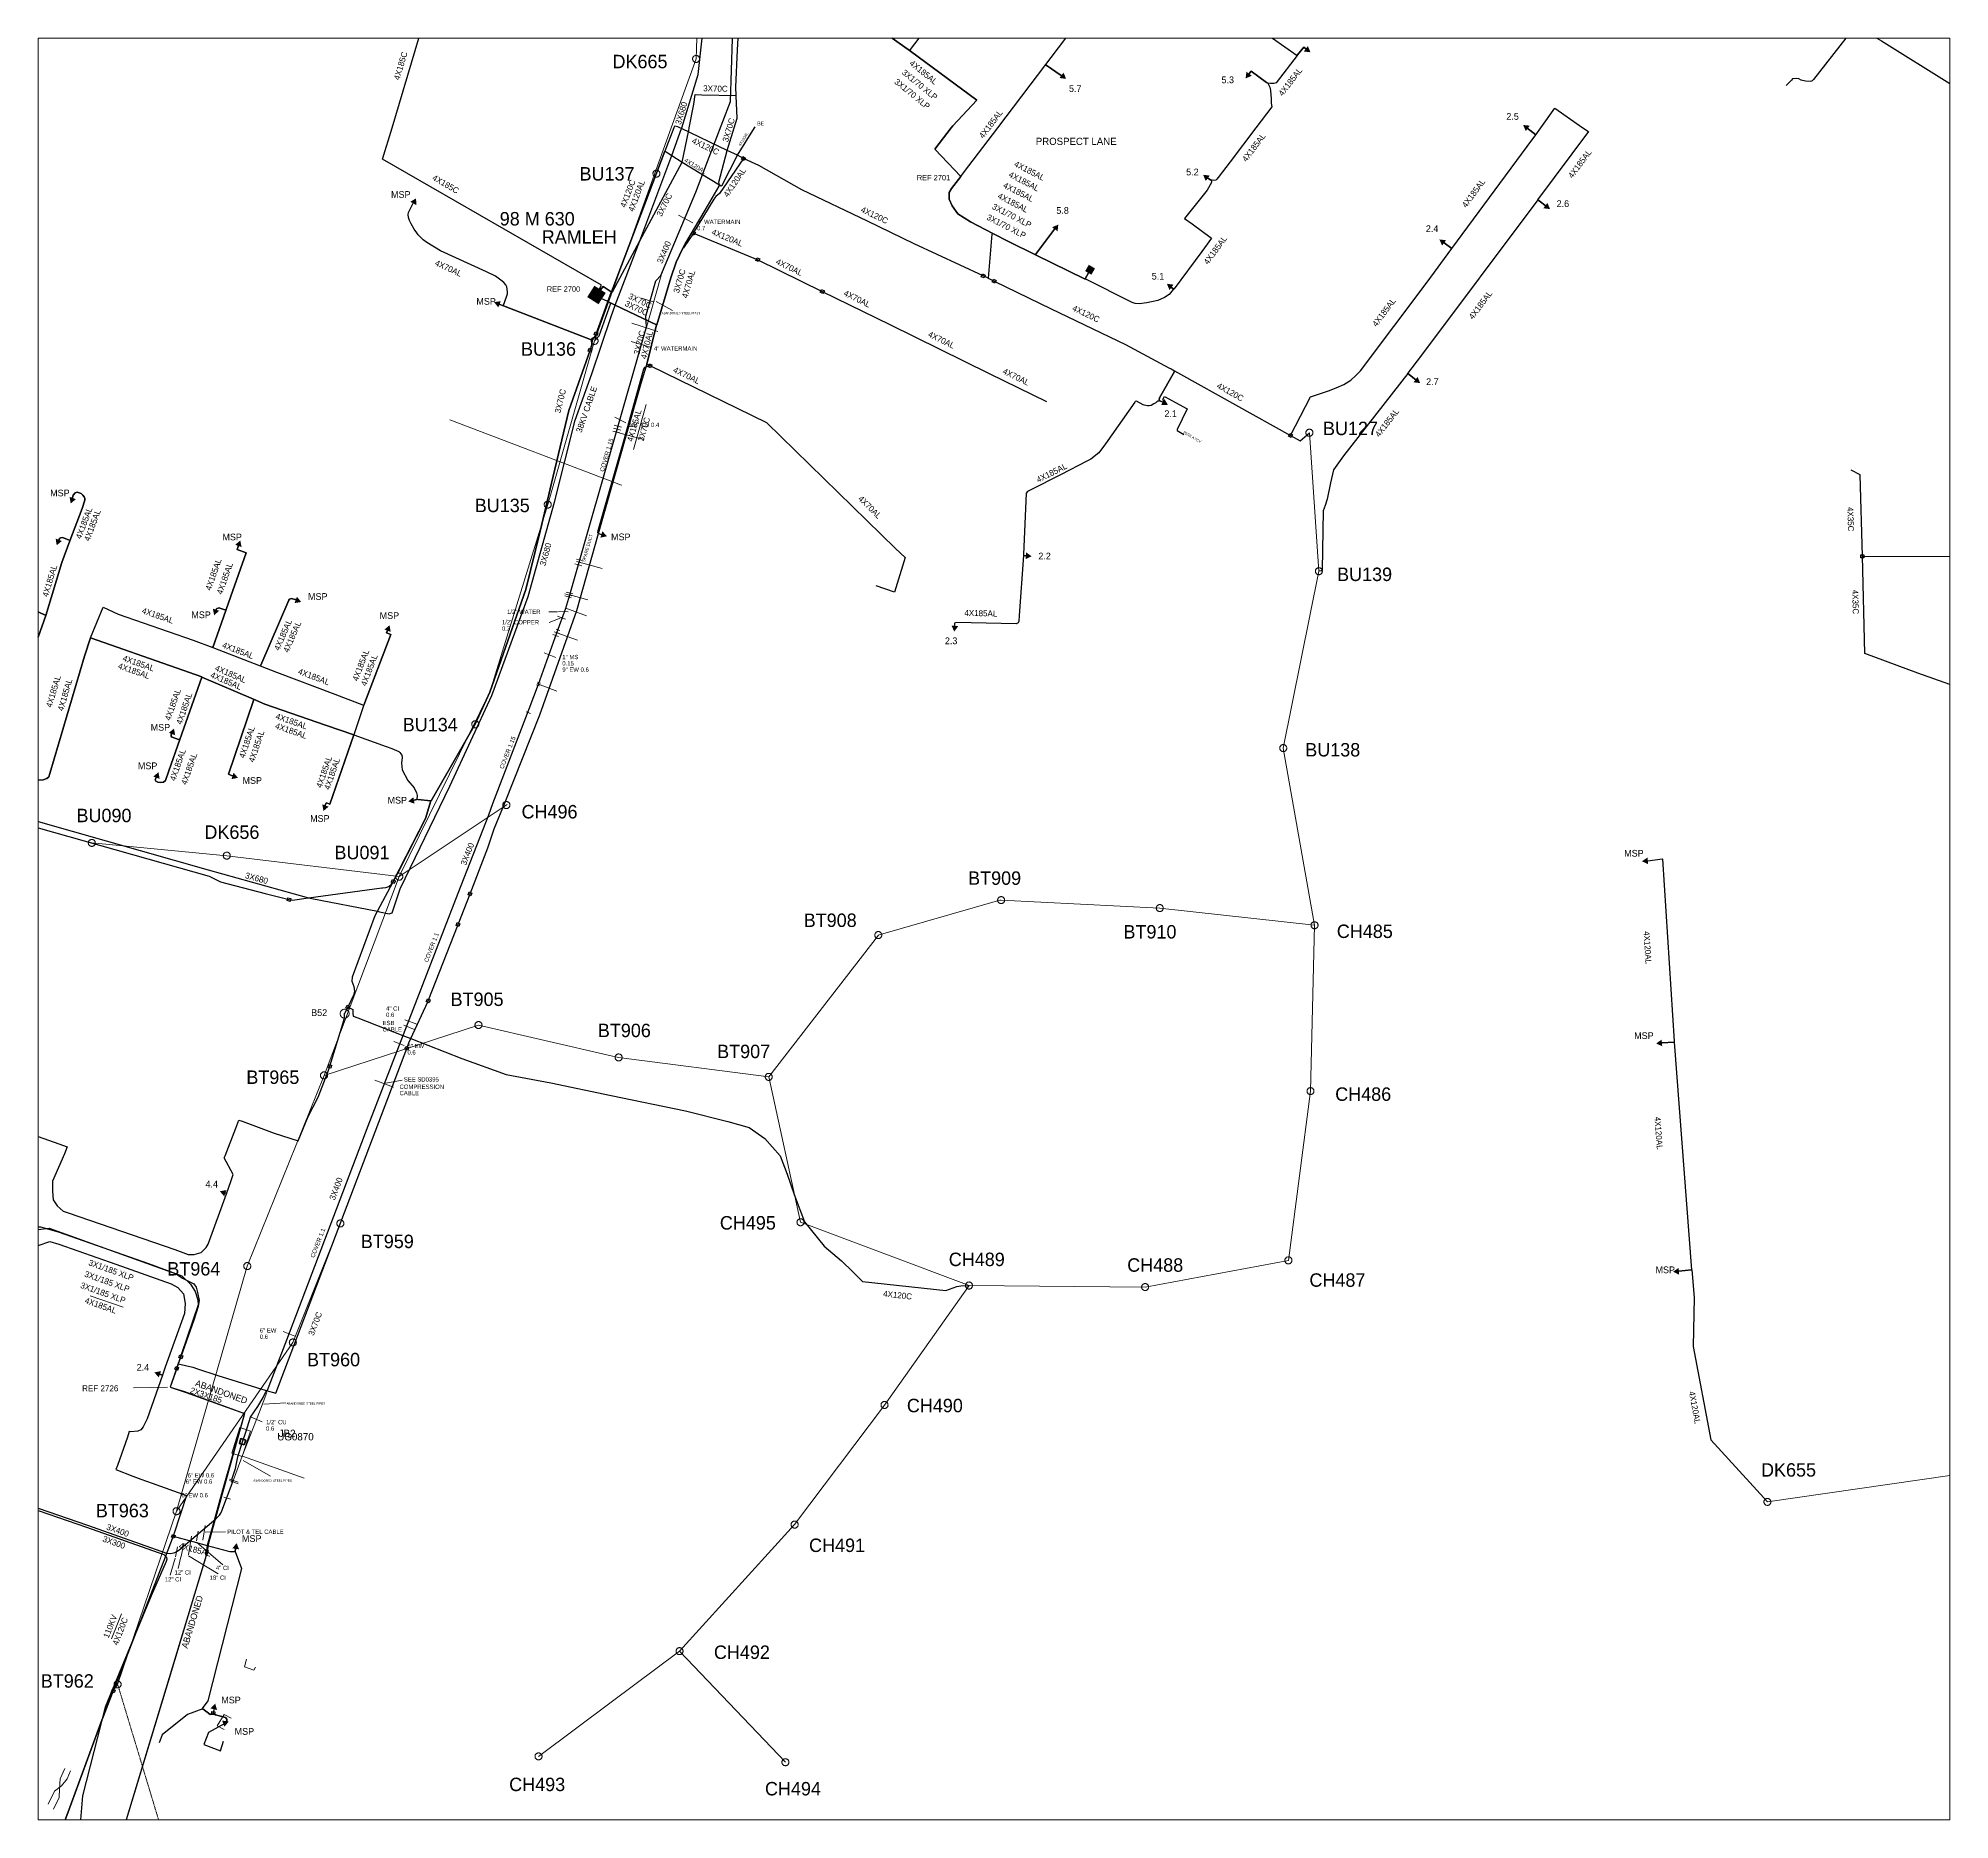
# Model space of a CAD drawing. Header units: metres. Extents: x 316872 to 317299, y 230622 to 231020.
import ezdxf

# ---------------------------------------------------------------- set-up
doc = ezdxf.new("R2010")
doc.units = ezdxf.units.M
doc.header["$MEASUREMENT"] = 0
doc.linetypes.add('DGN Style 4', pattern=[0.01288, 0.00644, -0.00322, 0, -0.00322])
for name, color, linetype, lineweight in [('Level 1', 7, 'Continuous', 0), ('Level 10', 7, 'Continuous', 0), ('Level 14', 7, 'Continuous', 0), ('Level 15', 7, 'Continuous', 0), ('Level 16', 7, 'Continuous', 0), ('Level 17', 7, 'Continuous', 0), ('Level 2', 7, 'Continuous', 0), ('Level 24', 7, 'Continuous', 0), ('Level 26', 7, 'Continuous', 0), ('Level 27', 7, 'Continuous', 0), ('Level 3', 7, 'Continuous', 0), ('Level 34', 7, 'Continuous', 0), ('Level 35', 7, 'Continuous', 0), ('Level 36', 7, 'Continuous', 0), ('Level 37', 7, 'Continuous', 0), ('Level 38', 7, 'Continuous', 0), ('Level 39', 7, 'Continuous', 0), ('Level 4', 7, 'Continuous', 0), ('Level 5', 7, 'Continuous', 0), ('Level 6', 7, 'Continuous', 0), ('Level 7', 7, 'Continuous', 0)]:
    doc.layers.add(name, color=color, linetype=linetype, lineweight=lineweight)
doc.styles.add('Style-WORKING', font='WORKING.shx')

msp = doc.modelspace()

# ---------------------------------------------------------------- linework, layer by layer
at = {"layer": 'Level 1', "color": 5, "linetype": 'Continuous', "lineweight": 13, "flags": 128}
for points in [[(316996.28, 230952.38), (317000, 230962.71), (317013.41, 231000), (317018.95, 231015.38), (317019.12, 231020)], [(316985.82, 230915.81), (316996.28, 230952.38)], [(317155.95, 230931.88), (317158.08, 230900.92)], [(316985.82, 230915.81), (316972.86, 230873.91), (316952.65, 230832.7)], [(317158.08, 230900.92), (317150.12, 230861.42), (317157.1, 230821.84), (317122.53, 230825.67), (317087.09, 230827.46), (317086.83, 230827.46), (317059.65, 230819.64)], [(316952.65, 230832.7), (316976.74, 230848.81)], [(316884, 230840.23), (316914.11, 230837.38), (316952.65, 230832.7)], [(316935.84, 230788.29), (316952.65, 230832.7)], [(317059.65, 230819.64), (317059.67, 230819.62), (317035.18, 230787.97)], [(317156.2, 230784.78), (317157.1, 230821.84)], [(316935.84, 230788.29), (316970.34, 230799.54)], [(317035.18, 230787.97), (317001.65, 230792.31), (317000, 230792.69), (316970.34, 230799.54)], [(316935.84, 230788.29), (316918.7, 230745.7), (316902.88, 230690.91)], [(317042.28, 230755.48), (317035.18, 230787.97)], [(317151.26, 230746.97), (317156.2, 230784.78)], [(316902.88, 230690.91), (316928.87, 230728.63), (316939.43, 230755.08)], [(317042.28, 230755.48), (317079.92, 230741.35)], [(317079.92, 230741.35), (317119.25, 230741.01), (317151.26, 230746.97)], [(317079.92, 230741.35), (317061.04, 230714.66), (317040.97, 230687.94), (317015.26, 230659.67)], [(317299, 230698.91), (317258.26, 230693.02)], [(316889.73, 230652.25), (316902.88, 230690.91)], [(317015.26, 230659.67), (317000, 230648.29), (316983.76, 230636.16)], [(317015.26, 230659.67), (317038.9, 230634.85)]]:
    msp.add_lwpolyline(points, dxfattribs=at)
at = {"layer": 'Level 10', "color": 7, "linetype": 'Continuous', "lineweight": 0, "flags": 128}
for points in [[(316872, 230622), (317299, 230622), (317299, 231020), (316872, 231020), (316872, 230622)], [(316872, 231020), (316872, 230622), (317299, 230622), (317299, 231020), (316872, 231020)]]:
    msp.add_lwpolyline(points, close=True, dxfattribs=at)
at = {"layer": 'Level 14', "color": 1, "linetype": 'Continuous', "lineweight": 30, "flags": 128}
for points in [[(316951.32, 230831.61), (316958.49, 230845.72), (316959.73, 230849.65), (316959.79, 230849.64), (316969.63, 230866.74), (316972.86, 230873.91), (316980.93, 230896.86), (316984.09, 230909.85), (316986.68, 230920.61), (316990.54, 230936.8), (316995.28, 230950.33), (316995.7, 230951.54), (316995.75, 230952.54), (316996.41, 230953.46), (316996.6, 230953.98), (316998.41, 230958.88), (316999.22, 230961.16), (316999.96, 230963.22), (317000, 230963.33), (317000.02, 230963.38), (317000.26, 230963.31), (317006.39, 230974.74), (317015.83, 230992.33), (317017.28, 230999.06), (317017.32, 230999.39), (317017.44, 231000), (317018.48, 231005.26), (317018.75, 231007.4), (317020.23, 231007.37), (317027.93, 231007.21), (317027.85, 231009.07), (317028.19, 231017.43), (317028.34, 231020)], [(316996.7, 230962.64), (316998.22, 230964.52), (317000, 230963.33), (317000.02, 230963.38), (317000, 230963.33), (316999.96, 230963.22), (316999.22, 230961.16), (316999.92, 230960.83), (317000, 230960.8), (317000.87, 230960.39), (317010.14, 230955.99), (317010.21, 230955.96), (317013.32, 230966.5), (317014.49, 230969.97), (317016.02, 230973.13), (317016.41, 230973.93), (317021.01, 230981.62), (317024.09, 230986.96), (317024.15, 230987.27), (317024.01, 230987.81), (317025.91, 230994.89), (317027.45, 231000), (317028.1, 231002.16), (317027.94, 231007.15), (317027.93, 231007.21), (317027.85, 231009.07), (317028.19, 231017.43), (317028.34, 231020)], [(317062.73, 231020), (317063.79, 231019.29), (317066.83, 231017.14), (317081.65, 231006.14), (317076.29, 231000.45), (317075.94, 231000), (317072.26, 230995.24), (317078.11, 230989.11), (317076.03, 230986.41), (317075.46, 230985.5), (317075.52, 230984.01), (317076.19, 230982.52), (317077.4, 230980.8), (317080.28, 230978.96), (317085.27, 230976.38), (317088.74, 230974.59), (317094.79, 230971.63), (317105.85, 230966.21), (317105.84, 230966.26), (317106.97, 230968.27)], [(317106.97, 230968.27), (317105.84, 230966.26), (317105.85, 230966.21), (317094.79, 230971.63), (317088.74, 230974.59), (317085.27, 230976.38), (317080.28, 230978.96), (317077.4, 230980.8), (317076.19, 230982.52), (317075.52, 230984.01), (317075.46, 230985.5), (317076.03, 230986.41), (317078.11, 230989.11), (317072.26, 230995.24), (317075.94, 231000), (317076.29, 231000.45), (317081.65, 231006.14), (317066.83, 231017.14), (317063.79, 231019.29), (317062.73, 231020)], [(316968.45, 230828.84), (316972.46, 230839.12), (316973.87, 230843.36), (316976.27, 230849.36), (316984.08, 230868.88), (316992.3, 230892.16), (316997.19, 230909.38), (317000, 230919.3), (317003.36, 230931.16), (317006.66, 230942.94), (317007.79, 230946.58), (317007.97, 230947.19), (317010.14, 230955.99), (317000.87, 230960.39), (317000, 230960.8), (316999.92, 230960.83), (316999.22, 230961.16), (316999.09, 230961.25), (316997.92, 230961.76), (316996.7, 230962.64)], [(316872, 230843.61), (316910.21, 230832.84), (316912.74, 230831.54), (316922.66, 230828.96), (316928.03, 230827.57)], [(316928.03, 230827.57), (316928.82, 230827.45), (316932.36, 230827.99), (316948.78, 230830.18), (316949, 230830.18), (316949.68, 230830.28), (316950.32, 230830.47), (316950.9, 230831.02), (316951.19, 230831.43), (316951.32, 230831.61)], [(316965.78, 230821.99), (316968.45, 230828.84)], [(316959.13, 230804.96), (316965.78, 230821.99)], [(316954.34, 230794.33), (316954.82, 230795.58), (316955.25, 230796.53), (316959.04, 230804.74), (316959.13, 230804.96)], [(316903.86, 230725.44), (316903.28, 230723.83), (316906.54, 230723.08), (316907.56, 230722.76), (316912.14, 230721.22), (316922.9, 230717.93), (316925.07, 230717.27), (316954.34, 230794.33)], [(316872, 230753.9), (316874.48, 230754.15), (316902.79, 230743.97), (316904.25, 230742.99), (316906.79, 230741.76), (316907.28, 230741.02), (316907.61, 230739.79), (316907.94, 230737.99), (316907.69, 230736.68), (316906.77, 230733.61), (316903.86, 230725.44), (316903.28, 230723.83), (316902.93, 230722.83)], [(316872, 230753.9), (316874.48, 230754.15), (316902.79, 230743.97), (316904.25, 230742.99), (316906.79, 230741.76), (316907.28, 230741.02), (316907.61, 230739.79), (316907.94, 230737.99), (316907.69, 230736.68), (316906.77, 230733.61), (316903.86, 230725.44)], [(316872, 230753.9), (316874.48, 230754.15), (316902.79, 230743.97), (316904.25, 230742.99), (316906.79, 230741.76), (316907.28, 230741.02), (316907.61, 230739.79), (316907.94, 230737.99), (316907.69, 230736.68), (316906.77, 230733.61), (316903.86, 230725.44)], [(316903.86, 230725.44), (316903.28, 230723.83), (316902.93, 230722.83), (316901.45, 230718.68), (316904.68, 230717.65), (316918.1, 230712.76), (316913.18, 230695.6), (316910.83, 230687.25), (316909.71, 230683.29), (316909.33, 230680.54), (316891.66, 230622)], [(316902.93, 230722.83), (316901.45, 230718.68), (316904.68, 230717.65), (316918.1, 230712.76), (316913.18, 230695.6), (316910.83, 230687.25), (316909.71, 230683.29), (316909.33, 230680.54), (316891.66, 230622)]]:
    msp.add_lwpolyline(points, dxfattribs=at)
at = {"layer": 'Level 15', "color": 1, "linetype": 'Continuous', "lineweight": 30, "flags": 128}
for points in [[(316950.86, 230831.46), (316951.17, 230832.06), (316951.77, 230831.75), (316951.46, 230831.15), (316950.87, 230831.46)], [(316928.27, 230827.16), (316927.62, 230827.33), (316927.79, 230827.98), (316928.44, 230827.81), (316928.28, 230827.17)], [(316968.01, 230828.65), (316968.26, 230829.28), (316968.88, 230829.03), (316968.64, 230828.41), (316968.01, 230828.65)], [(316966.21, 230822.18), (316965.97, 230821.56), (316965.34, 230821.8), (316965.58, 230822.43), (316966.21, 230822.19)], [(316959.56, 230805.15), (316959.32, 230804.52), (316958.69, 230804.77), (316958.94, 230805.39), (316959.56, 230805.15)], [(316954.77, 230794.53), (316954.53, 230793.9), (316953.91, 230794.14), (316954.15, 230794.77), (316954.77, 230794.53)], [(316903.43, 230725.24), (316903.65, 230725.87), (316904.28, 230725.64), (316904.06, 230725.01), (316903.43, 230725.24)], [(316903.43, 230725.24), (316903.65, 230725.87), (316904.28, 230725.64), (316904.06, 230725.01), (316903.43, 230725.24)], [(316902.5, 230722.63), (316902.72, 230723.26), (316903.35, 230723.04), (316903.13, 230722.4), (316902.5, 230722.63)]]:
    msp.add_lwpolyline(points, dxfattribs=at)
at = {"layer": 'Level 15', "color": 1, "linetype": 'Continuous', "lineweight": 13, "extrusion": (0, 0, -1)}
for points in [[(-317105.86, 230967.99), (-317107.25, 230967.17), (-317106.68, 230969.38), (-317108.07, 230968.56)], [(-316996.24, 230964.71), (-316994.63, 230962.18), (-316998.77, 230963.1), (-316997.16, 230960.57)]]:
    msp.add_solid(points, dxfattribs=at)
at = {"layer": 'Level 17', "color": 33, "linetype": 'Continuous', "lineweight": 13, "flags": 128}
for points in [[(317007.83, 230938.2), (317004.97, 230928.13)], [(316883.6, 230739.03), (316890.97, 230736.5)], [(316888.39, 230662.41), (316890.58, 230668.01)], [(316918.55, 230657.91), (316918.11, 230656.2), (316920.19, 230655.45), (316920.56, 230656.12)], [(316913.51, 230642.2), (316911.98, 230642.97), (316913.51, 230645.53), (316915.11, 230644.7)], [(316874.2, 230625.46), (316875.63, 230628.36), (316877.23, 230629.55), (316878.43, 230631.16), (316879.21, 230632.91)], [(316877.92, 230633.42), (316876.91, 230631.12), (316876.73, 230628.82), (316876.64, 230626.98), (316875.4, 230624.36)]]:
    msp.add_lwpolyline(points, dxfattribs=at)
at = {"layer": 'Level 17', "color": 212, "linetype": 'Continuous', "lineweight": 0, "flags": 128}
msp.add_lwpolyline([(316893.25, 230718.51), (316893.25, 230718.51), (316900.88, 230718.62)], dxfattribs=at)
at = {"layer": 'Level 2', "color": 5, "linetype": 'DGN Style 4', "lineweight": 13, "flags": 128}
msp.add_lwpolyline([(316889.57, 230652.82), (316898.88, 230622)], dxfattribs=at)
at = {"layer": 'Level 24', "color": 4, "linetype": 'Continuous', "lineweight": 30, "flags": 128}
for points in [[(316872, 230845.04), (316909.96, 230834.19), (316932.36, 230827.99), (316933.12, 230827.78), (316947.76, 230825), (316948.23, 230824.84), (316950.37, 230824.41), (316951.06, 230824.61), (316952.83, 230829.99), (316963.92, 230852.9), (316973.32, 230873.14), (316981.44, 230895.29), (316987.31, 230916.35), (316991.94, 230934.68), (316995.66, 230945.01), (317000, 230957.82), (317000.87, 230960.39), (317006.39, 230974.74), (317013.57, 230993.77), (317015.69, 230999.81), (317015.75, 231000), (317019.39, 231011.88), (317020.29, 231020)], [(316872, 230754.44), (316872.5, 230754.49), (316876.49, 230753.33), (316896.61, 230746.28), (316904.05, 230743.5), (316906, 230741.63), (316907.07, 230740), (316907.66, 230738.14), (316907.74, 230737.02), (316901.45, 230718.68), (316905.03, 230717.48), (316918.1, 230712.76), (316909.93, 230683.48), (316909.76, 230681.75), (316901.03, 230652.9), (316891.66, 230622)]]:
    msp.add_lwpolyline(points, dxfattribs=at)
at = {"layer": 'Level 3', "color": 5, "linetype": 'Continuous', "lineweight": 13, "flags": 128}
for points in [[(317019.73, 231015.38), (317019.73, 231015.46), (317019.72, 231015.54), (317019.69, 231015.62), (317019.67, 231015.7), (317019.63, 231015.77), (317019.58, 231015.84), (317019.53, 231015.9), (317019.47, 231015.96), (317019.41, 231016.01), (317019.34, 231016.06), (317019.27, 231016.1), (317019.19, 231016.13), (317019.11, 231016.15), (317019.03, 231016.16), (317018.95, 231016.16), (317018.87, 231016.16), (317018.79, 231016.15), (317018.71, 231016.13), (317018.63, 231016.1), (317018.56, 231016.06), (317018.49, 231016.01), (317018.42, 231015.96), (317018.37, 231015.9), (317018.31, 231015.84), (317018.27, 231015.77), (317018.23, 231015.7), (317018.2, 231015.62), (317018.18, 231015.54), (317018.17, 231015.46), (317018.16, 231015.38), (317018.17, 231015.3), (317018.18, 231015.22), (317018.2, 231015.14), (317018.23, 231015.06), (317018.27, 231014.99), (317018.31, 231014.92), (317018.37, 231014.86), (317018.42, 231014.8), (317018.49, 231014.75), (317018.56, 231014.7), (317018.63, 231014.66), (317018.71, 231014.63), (317018.79, 231014.61), (317018.87, 231014.6), (317018.95, 231014.6), (317019.03, 231014.6), (317019.11, 231014.61), (317019.19, 231014.63), (317019.27, 231014.66), (317019.34, 231014.7), (317019.41, 231014.75), (317019.47, 231014.8), (317019.53, 231014.86), (317019.58, 231014.92), (317019.63, 231014.99), (317019.67, 231015.06), (317019.69, 231015.14), (317019.72, 231015.22), (317019.73, 231015.3), (317019.73, 231015.38)], [(317010.88, 230989.75), (317010.88, 230989.83), (317010.86, 230989.91), (317010.84, 230989.99), (317010.81, 230990.07), (317010.77, 230990.14), (317010.73, 230990.21), (317010.68, 230990.28), (317010.62, 230990.33), (317010.56, 230990.39), (317010.49, 230990.43), (317010.41, 230990.47), (317010.34, 230990.5), (317010.26, 230990.52), (317010.18, 230990.53), (317010.1, 230990.53), (317010.01, 230990.53), (317009.93, 230990.52), (317009.85, 230990.5), (317009.78, 230990.47), (317009.7, 230990.43), (317009.64, 230990.39), (317009.57, 230990.33), (317009.51, 230990.28), (317009.46, 230990.21), (317009.42, 230990.14), (317009.38, 230990.07), (317009.35, 230989.99), (317009.33, 230989.91), (317009.32, 230989.83), (317009.31, 230989.75), (317009.32, 230989.67), (317009.33, 230989.59), (317009.35, 230989.51), (317009.38, 230989.43), (317009.42, 230989.36), (317009.46, 230989.29), (317009.51, 230989.23), (317009.57, 230989.17), (317009.64, 230989.12), (317009.7, 230989.07), (317009.78, 230989.03), (317009.85, 230989.01), (317009.93, 230988.98), (317010.01, 230988.97), (317010.1, 230988.97), (317010.18, 230988.97), (317010.26, 230988.98), (317010.34, 230989.01), (317010.41, 230989.03), (317010.49, 230989.07), (317010.56, 230989.12), (317010.62, 230989.17), (317010.68, 230989.23), (317010.73, 230989.29), (317010.77, 230989.36), (317010.81, 230989.43), (317010.84, 230989.51), (317010.86, 230989.59), (317010.88, 230989.67), (317010.88, 230989.75)], [(316997.07, 230952.38), (316997.06, 230952.46), (316997.05, 230952.54), (316997.03, 230952.62), (316997, 230952.7), (316996.96, 230952.77), (316996.92, 230952.84), (316996.87, 230952.91), (316996.81, 230952.96), (316996.74, 230953.02), (316996.67, 230953.06), (316996.6, 230953.1), (316996.53, 230953.13), (316996.45, 230953.15), (316996.36, 230953.16), (316996.28, 230953.17), (316996.2, 230953.16), (316996.12, 230953.15), (316996.04, 230953.13), (316995.96, 230953.1), (316995.89, 230953.06), (316995.82, 230953.02), (316995.76, 230952.96), (316995.7, 230952.91), (316995.65, 230952.84), (316995.6, 230952.77), (316995.57, 230952.7), (316995.54, 230952.62), (316995.52, 230952.54), (316995.5, 230952.46), (316995.5, 230952.38), (316995.5, 230952.3), (316995.52, 230952.22), (316995.54, 230952.14), (316995.57, 230952.06), (316995.6, 230951.99), (316995.65, 230951.92), (316995.7, 230951.86), (316995.76, 230951.8), (316995.82, 230951.75), (316995.89, 230951.7), (316995.96, 230951.67), (316996.04, 230951.64), (316996.12, 230951.62), (316996.2, 230951.6), (316996.28, 230951.6), (316996.36, 230951.6), (316996.45, 230951.62), (316996.53, 230951.64), (316996.6, 230951.67), (316996.67, 230951.7), (316996.74, 230951.75), (316996.81, 230951.8), (316996.87, 230951.86), (316996.92, 230951.92), (316996.96, 230951.99), (316997, 230952.06), (316997.03, 230952.14), (316997.05, 230952.22), (316997.06, 230952.3), (316997.07, 230952.38)], [(317156.74, 230931.88), (317156.73, 230931.96), (317156.72, 230932.04), (317156.7, 230932.12), (317156.67, 230932.2), (317156.63, 230932.27), (317156.59, 230932.34), (317156.54, 230932.4), (317156.48, 230932.46), (317156.41, 230932.51), (317156.34, 230932.56), (317156.27, 230932.59), (317156.2, 230932.62), (317156.12, 230932.64), (317156.03, 230932.66), (317155.95, 230932.66), (317155.87, 230932.66), (317155.79, 230932.64), (317155.71, 230932.62), (317155.63, 230932.59), (317155.56, 230932.56), (317155.49, 230932.51), (317155.43, 230932.46), (317155.37, 230932.4), (317155.32, 230932.34), (317155.27, 230932.27), (317155.24, 230932.2), (317155.21, 230932.12), (317155.19, 230932.04), (317155.17, 230931.96), (317155.17, 230931.88), (317155.17, 230931.8), (317155.19, 230931.71), (317155.21, 230931.64), (317155.24, 230931.56), (317155.27, 230931.49), (317155.32, 230931.42), (317155.37, 230931.35), (317155.43, 230931.3), (317155.49, 230931.24), (317155.56, 230931.2), (317155.63, 230931.16), (317155.71, 230931.13), (317155.79, 230931.11), (317155.87, 230931.1), (317155.95, 230931.09), (317156.03, 230931.1), (317156.12, 230931.11), (317156.2, 230931.13), (317156.27, 230931.16), (317156.34, 230931.2), (317156.41, 230931.24), (317156.48, 230931.3), (317156.54, 230931.35), (317156.59, 230931.42), (317156.63, 230931.49), (317156.67, 230931.56), (317156.7, 230931.64), (317156.72, 230931.71), (317156.73, 230931.8), (317156.74, 230931.88)], [(316986.6, 230915.81), (316986.6, 230915.89), (316986.58, 230915.97), (316986.56, 230916.05), (316986.53, 230916.13), (316986.5, 230916.2), (316986.45, 230916.27), (316986.4, 230916.33), (316986.34, 230916.39), (316986.28, 230916.44), (316986.21, 230916.49), (316986.14, 230916.53), (316986.06, 230916.56), (316985.98, 230916.58), (316985.9, 230916.59), (316985.82, 230916.59), (316985.74, 230916.59), (316985.65, 230916.58), (316985.58, 230916.56), (316985.5, 230916.53), (316985.43, 230916.49), (316985.36, 230916.44), (316985.29, 230916.39), (316985.24, 230916.33), (316985.18, 230916.27), (316985.14, 230916.2), (316985.1, 230916.13), (316985.07, 230916.05), (316985.05, 230915.97), (316985.04, 230915.89), (316985.03, 230915.81), (316985.04, 230915.73), (316985.05, 230915.65), (316985.07, 230915.57), (316985.1, 230915.49), (316985.14, 230915.42), (316985.18, 230915.35), (316985.24, 230915.29), (316985.29, 230915.23), (316985.36, 230915.18), (316985.43, 230915.13), (316985.5, 230915.09), (316985.58, 230915.06), (316985.65, 230915.04), (316985.74, 230915.03), (316985.82, 230915.03), (316985.9, 230915.03), (316985.98, 230915.04), (316986.06, 230915.06), (316986.14, 230915.09), (316986.21, 230915.13), (316986.28, 230915.18), (316986.34, 230915.23), (316986.4, 230915.29), (316986.45, 230915.35), (316986.5, 230915.42), (316986.53, 230915.49), (316986.56, 230915.57), (316986.58, 230915.65), (316986.6, 230915.73), (316986.6, 230915.81)], [(317158.85, 230900.93), (317158.84, 230901.02), (317158.83, 230901.1), (317158.81, 230901.18), (317158.78, 230901.25), (317158.74, 230901.33), (317158.7, 230901.4), (317158.65, 230901.46), (317158.59, 230901.52), (317158.52, 230901.57), (317158.45, 230901.61), (317158.38, 230901.65), (317158.31, 230901.68), (317158.23, 230901.7), (317158.14, 230901.71), (317158.06, 230901.72), (317157.98, 230901.71), (317157.9, 230901.7), (317157.82, 230901.68), (317157.74, 230901.65), (317157.67, 230901.61), (317157.6, 230901.57), (317157.54, 230901.52), (317157.48, 230901.46), (317157.43, 230901.4), (317157.38, 230901.33), (317157.35, 230901.25), (317157.32, 230901.18), (317157.3, 230901.1), (317157.28, 230901.02), (317157.28, 230900.93), (317157.28, 230900.85), (317157.3, 230900.77), (317157.32, 230900.69), (317157.35, 230900.62), (317157.38, 230900.54), (317157.43, 230900.47), (317157.48, 230900.41), (317157.54, 230900.35), (317157.6, 230900.3), (317157.67, 230900.26), (317157.74, 230900.22), (317157.82, 230900.19), (317157.9, 230900.17), (317157.98, 230900.16), (317158.06, 230900.15), (317158.14, 230900.16), (317158.23, 230900.17), (317158.31, 230900.19), (317158.38, 230900.22), (317158.45, 230900.26), (317158.52, 230900.3), (317158.59, 230900.35), (317158.65, 230900.41), (317158.7, 230900.47), (317158.74, 230900.54), (317158.78, 230900.62), (317158.81, 230900.69), (317158.83, 230900.77), (317158.84, 230900.85), (317158.85, 230900.93)], [(317158.86, 230900.92), (317158.86, 230901), (317158.84, 230901.08), (317158.82, 230901.16), (317158.79, 230901.23), (317158.76, 230901.31), (317158.71, 230901.38), (317158.66, 230901.44), (317158.6, 230901.5), (317158.54, 230901.55), (317158.47, 230901.59), (317158.4, 230901.63), (317158.32, 230901.66), (317158.24, 230901.68), (317158.16, 230901.7), (317158.08, 230901.7), (317158, 230901.7), (317157.91, 230901.68), (317157.84, 230901.66), (317157.76, 230901.63), (317157.69, 230901.59), (317157.62, 230901.55), (317157.55, 230901.5), (317157.5, 230901.44), (317157.44, 230901.38), (317157.4, 230901.31), (317157.36, 230901.23), (317157.33, 230901.16), (317157.31, 230901.08), (317157.3, 230901), (317157.29, 230900.92), (317157.3, 230900.83), (317157.31, 230900.75), (317157.33, 230900.67), (317157.36, 230900.6), (317157.4, 230900.52), (317157.44, 230900.46), (317157.5, 230900.39), (317157.55, 230900.33), (317157.62, 230900.28), (317157.69, 230900.24), (317157.76, 230900.2), (317157.84, 230900.17), (317157.91, 230900.15), (317158, 230900.14), (317158.08, 230900.13), (317158.16, 230900.14), (317158.24, 230900.15), (317158.32, 230900.17), (317158.4, 230900.2), (317158.47, 230900.24), (317158.54, 230900.28), (317158.6, 230900.33), (317158.66, 230900.39), (317158.71, 230900.46), (317158.76, 230900.52), (317158.79, 230900.6), (317158.82, 230900.67), (317158.84, 230900.75), (317158.86, 230900.83), (317158.86, 230900.92)], [(316970.42, 230866.74), (316970.41, 230866.82), (316970.4, 230866.9), (316970.38, 230866.98), (316970.35, 230867.06), (316970.31, 230867.13), (316970.27, 230867.2), (316970.22, 230867.26), (316970.16, 230867.32), (316970.09, 230867.37), (316970.03, 230867.42), (316969.95, 230867.46), (316969.88, 230867.49), (316969.8, 230867.51), (316969.72, 230867.52), (316969.63, 230867.52), (316969.55, 230867.52), (316969.47, 230867.51), (316969.39, 230867.49), (316969.31, 230867.46), (316969.24, 230867.42), (316969.17, 230867.37), (316969.11, 230867.32), (316969.05, 230867.26), (316969, 230867.2), (316968.95, 230867.13), (316968.92, 230867.06), (316968.89, 230866.98), (316968.87, 230866.9), (316968.85, 230866.82), (316968.85, 230866.74), (316968.85, 230866.66), (316968.87, 230866.58), (316968.89, 230866.5), (316968.92, 230866.42), (316968.95, 230866.35), (316969, 230866.28), (316969.05, 230866.22), (316969.11, 230866.16), (316969.17, 230866.11), (316969.24, 230866.06), (316969.32, 230866.02), (316969.39, 230865.99), (316969.47, 230865.97), (316969.55, 230865.96), (316969.63, 230865.96), (316969.72, 230865.96), (316969.8, 230865.97), (316969.88, 230865.99), (316969.95, 230866.02), (316970.03, 230866.06), (316970.09, 230866.11), (316970.16, 230866.16), (316970.22, 230866.22), (316970.27, 230866.28), (316970.31, 230866.35), (316970.35, 230866.42), (316970.38, 230866.5), (316970.4, 230866.58), (316970.41, 230866.66), (316970.42, 230866.74)], [(317150.91, 230861.42), (317150.9, 230861.5), (317150.89, 230861.58), (317150.87, 230861.66), (317150.84, 230861.74), (317150.8, 230861.81), (317150.76, 230861.88), (317150.71, 230861.95), (317150.65, 230862), (317150.58, 230862.06), (317150.52, 230862.1), (317150.44, 230862.14), (317150.37, 230862.17), (317150.29, 230862.19), (317150.21, 230862.2), (317150.12, 230862.21), (317150.04, 230862.2), (317149.96, 230862.19), (317149.88, 230862.17), (317149.8, 230862.14), (317149.73, 230862.1), (317149.66, 230862.06), (317149.6, 230862), (317149.54, 230861.95), (317149.49, 230861.88), (317149.44, 230861.81), (317149.41, 230861.74), (317149.38, 230861.66), (317149.36, 230861.58), (317149.34, 230861.5), (317149.34, 230861.42), (317149.34, 230861.34), (317149.36, 230861.26), (317149.38, 230861.18), (317149.41, 230861.1), (317149.44, 230861.03), (317149.49, 230860.96), (317149.54, 230860.9), (317149.6, 230860.84), (317149.66, 230860.79), (317149.73, 230860.74), (317149.81, 230860.71), (317149.88, 230860.68), (317149.96, 230860.66), (317150.04, 230860.64), (317150.12, 230860.64), (317150.21, 230860.64), (317150.29, 230860.66), (317150.37, 230860.68), (317150.44, 230860.71), (317150.52, 230860.74), (317150.58, 230860.79), (317150.65, 230860.84), (317150.71, 230860.9), (317150.76, 230860.96), (317150.8, 230861.03), (317150.84, 230861.1), (317150.87, 230861.18), (317150.89, 230861.26), (317150.9, 230861.34), (317150.91, 230861.42)], [(316977.35, 230848.69), (316977.34, 230848.78), (316977.33, 230848.86), (316977.31, 230848.94), (316977.28, 230849.01), (316977.24, 230849.09), (316977.2, 230849.15), (316977.15, 230849.22), (316977.09, 230849.28), (316977.02, 230849.33), (316976.95, 230849.37), (316976.88, 230849.41), (316976.81, 230849.44), (316976.73, 230849.46), (316976.64, 230849.47), (316976.56, 230849.48), (316976.48, 230849.47), (316976.4, 230849.46), (316976.32, 230849.44), (316976.24, 230849.41), (316976.17, 230849.37), (316976.1, 230849.33), (316976.04, 230849.28), (316975.98, 230849.22), (316975.93, 230849.15), (316975.88, 230849.09), (316975.85, 230849.01), (316975.82, 230848.94), (316975.8, 230848.86), (316975.78, 230848.78), (316975.78, 230848.69), (316975.78, 230848.61), (316975.8, 230848.53), (316975.82, 230848.45), (316975.85, 230848.37), (316975.88, 230848.3), (316975.93, 230848.23), (316975.98, 230848.17), (316976.04, 230848.11), (316976.1, 230848.06), (316976.17, 230848.01), (316976.24, 230847.98), (316976.32, 230847.95), (316976.4, 230847.93), (316976.48, 230847.91), (316976.56, 230847.91), (316976.64, 230847.91), (316976.73, 230847.93), (316976.81, 230847.95), (316976.88, 230847.98), (316976.95, 230848.01), (316977.02, 230848.06), (316977.09, 230848.11), (316977.15, 230848.17), (316977.2, 230848.23), (316977.24, 230848.3), (316977.28, 230848.38), (316977.31, 230848.45), (316977.33, 230848.53), (316977.34, 230848.61), (316977.35, 230848.69)], [(316884.75, 230840.23), (316884.75, 230840.31), (316884.74, 230840.4), (316884.71, 230840.48), (316884.69, 230840.55), (316884.65, 230840.62), (316884.6, 230840.69), (316884.55, 230840.76), (316884.49, 230840.82), (316884.43, 230840.87), (316884.36, 230840.91), (316884.29, 230840.95), (316884.21, 230840.98), (316884.13, 230841), (316884.05, 230841.01), (316883.97, 230841.02), (316883.89, 230841.01), (316883.81, 230841), (316883.73, 230840.98), (316883.65, 230840.95), (316883.58, 230840.91), (316883.51, 230840.87), (316883.44, 230840.82), (316883.39, 230840.76), (316883.33, 230840.69), (316883.29, 230840.62), (316883.25, 230840.55), (316883.22, 230840.48), (316883.2, 230840.4), (316883.19, 230840.31), (316883.18, 230840.23), (316883.19, 230840.15), (316883.2, 230840.07), (316883.22, 230839.99), (316883.25, 230839.91), (316883.29, 230839.84), (316883.33, 230839.77), (316883.39, 230839.71), (316883.44, 230839.65), (316883.51, 230839.6), (316883.58, 230839.55), (316883.65, 230839.52), (316883.73, 230839.49), (316883.81, 230839.47), (316883.89, 230839.45), (316883.97, 230839.45), (316884.05, 230839.45), (316884.13, 230839.47), (316884.21, 230839.49), (316884.29, 230839.52), (316884.36, 230839.55), (316884.43, 230839.6), (316884.49, 230839.65), (316884.55, 230839.71), (316884.6, 230839.77), (316884.65, 230839.84), (316884.69, 230839.91), (316884.71, 230839.99), (316884.74, 230840.07), (316884.75, 230840.15), (316884.75, 230840.23)], [(316914.9, 230837.38), (316914.89, 230837.46), (316914.88, 230837.54), (316914.86, 230837.62), (316914.83, 230837.7), (316914.79, 230837.77), (316914.75, 230837.84), (316914.7, 230837.91), (316914.64, 230837.96), (316914.57, 230838.02), (316914.51, 230838.06), (316914.43, 230838.1), (316914.36, 230838.13), (316914.28, 230838.15), (316914.2, 230838.16), (316914.11, 230838.17), (316914.03, 230838.16), (316913.95, 230838.15), (316913.87, 230838.13), (316913.79, 230838.1), (316913.72, 230838.06), (316913.65, 230838.02), (316913.59, 230837.96), (316913.53, 230837.91), (316913.48, 230837.84), (316913.43, 230837.77), (316913.4, 230837.7), (316913.37, 230837.62), (316913.35, 230837.54), (316913.33, 230837.46), (316913.33, 230837.38), (316913.33, 230837.3), (316913.35, 230837.22), (316913.37, 230837.14), (316913.4, 230837.06), (316913.43, 230836.99), (316913.48, 230836.92), (316913.53, 230836.86), (316913.59, 230836.8), (316913.65, 230836.75), (316913.72, 230836.7), (316913.8, 230836.67), (316913.87, 230836.64), (316913.95, 230836.62), (316914.03, 230836.6), (316914.11, 230836.6), (316914.2, 230836.6), (316914.28, 230836.62), (316914.36, 230836.64), (316914.43, 230836.67), (316914.51, 230836.7), (316914.57, 230836.75), (316914.64, 230836.8), (316914.7, 230836.86), (316914.75, 230836.92), (316914.79, 230836.99), (316914.83, 230837.06), (316914.86, 230837.14), (316914.88, 230837.22), (316914.89, 230837.3), (316914.9, 230837.38)], [(316953.44, 230832.7), (316953.43, 230832.78), (316953.42, 230832.87), (316953.4, 230832.95), (316953.37, 230833.02), (316953.33, 230833.09), (316953.29, 230833.16), (316953.24, 230833.23), (316953.18, 230833.29), (316953.11, 230833.34), (316953.04, 230833.38), (316952.97, 230833.42), (316952.9, 230833.45), (316952.82, 230833.47), (316952.73, 230833.48), (316952.65, 230833.49), (316952.57, 230833.48), (316952.49, 230833.47), (316952.41, 230833.45), (316952.33, 230833.42), (316952.26, 230833.38), (316952.19, 230833.34), (316952.13, 230833.29), (316952.07, 230833.23), (316952.02, 230833.16), (316951.97, 230833.09), (316951.94, 230833.02), (316951.91, 230832.95), (316951.89, 230832.87), (316951.87, 230832.78), (316951.87, 230832.7), (316951.87, 230832.62), (316951.89, 230832.54), (316951.91, 230832.46), (316951.94, 230832.38), (316951.97, 230832.31), (316952.02, 230832.24), (316952.07, 230832.18), (316952.13, 230832.12), (316952.19, 230832.07), (316952.26, 230832.02), (316952.33, 230831.99), (316952.41, 230831.96), (316952.49, 230831.94), (316952.57, 230831.92), (316952.65, 230831.92), (316952.73, 230831.92), (316952.82, 230831.94), (316952.9, 230831.96), (316952.97, 230831.99), (316953.04, 230832.02), (316953.11, 230832.07), (316953.18, 230832.12), (316953.24, 230832.18), (316953.29, 230832.24), (316953.33, 230832.31), (316953.37, 230832.38), (316953.4, 230832.46), (316953.42, 230832.54), (316953.43, 230832.62), (316953.44, 230832.7)], [(317087.88, 230827.46), (317087.87, 230827.54), (317087.86, 230827.62), (317087.84, 230827.7), (317087.81, 230827.78), (317087.77, 230827.85), (317087.73, 230827.92), (317087.68, 230827.98), (317087.62, 230828.04), (317087.55, 230828.09), (317087.48, 230828.14), (317087.41, 230828.17), (317087.34, 230828.2), (317087.26, 230828.22), (317087.17, 230828.24), (317087.09, 230828.24), (317087.01, 230828.24), (317086.93, 230828.22), (317086.85, 230828.2), (317086.77, 230828.17), (317086.7, 230828.14), (317086.63, 230828.09), (317086.57, 230828.04), (317086.51, 230827.98), (317086.46, 230827.92), (317086.41, 230827.85), (317086.38, 230827.78), (317086.35, 230827.7), (317086.33, 230827.62), (317086.31, 230827.54), (317086.31, 230827.46), (317086.31, 230827.38), (317086.33, 230827.29), (317086.35, 230827.22), (317086.38, 230827.14), (317086.41, 230827.07), (317086.46, 230827), (317086.51, 230826.93), (317086.57, 230826.88), (317086.63, 230826.82), (317086.7, 230826.78), (317086.77, 230826.74), (317086.85, 230826.71), (317086.93, 230826.69), (317087.01, 230826.68), (317087.09, 230826.67), (317087.17, 230826.68), (317087.26, 230826.69), (317087.34, 230826.71), (317087.41, 230826.74), (317087.48, 230826.78), (317087.55, 230826.82), (317087.62, 230826.88), (317087.68, 230826.93), (317087.73, 230827), (317087.77, 230827.07), (317087.81, 230827.14), (317087.84, 230827.22), (317087.86, 230827.29), (317087.87, 230827.38), (317087.88, 230827.46)], [(317123.32, 230825.67), (317123.31, 230825.75), (317123.3, 230825.83), (317123.28, 230825.91), (317123.25, 230825.99), (317123.21, 230826.06), (317123.17, 230826.13), (317123.12, 230826.2), (317123.06, 230826.25), (317122.99, 230826.31), (317122.93, 230826.35), (317122.85, 230826.39), (317122.78, 230826.42), (317122.7, 230826.44), (317122.62, 230826.45), (317122.53, 230826.46), (317122.45, 230826.45), (317122.37, 230826.44), (317122.29, 230826.42), (317122.21, 230826.39), (317122.14, 230826.35), (317122.07, 230826.31), (317122.01, 230826.25), (317121.95, 230826.2), (317121.9, 230826.13), (317121.85, 230826.06), (317121.82, 230825.99), (317121.79, 230825.91), (317121.77, 230825.83), (317121.75, 230825.75), (317121.75, 230825.67), (317121.75, 230825.59), (317121.77, 230825.51), (317121.79, 230825.43), (317121.82, 230825.35), (317121.85, 230825.28), (317121.9, 230825.21), (317121.95, 230825.15), (317122.01, 230825.09), (317122.07, 230825.04), (317122.14, 230824.99), (317122.22, 230824.96), (317122.29, 230824.93), (317122.37, 230824.91), (317122.45, 230824.89), (317122.53, 230824.89), (317122.62, 230824.89), (317122.7, 230824.91), (317122.78, 230824.93), (317122.85, 230824.96), (317122.93, 230824.99), (317122.99, 230825.04), (317123.06, 230825.09), (317123.12, 230825.15), (317123.17, 230825.21), (317123.21, 230825.28), (317123.25, 230825.35), (317123.28, 230825.43), (317123.3, 230825.51), (317123.31, 230825.59), (317123.32, 230825.67)], [(317060.44, 230819.64), (317060.43, 230819.72), (317060.42, 230819.8), (317060.4, 230819.88), (317060.37, 230819.96), (317060.33, 230820.03), (317060.29, 230820.1), (317060.24, 230820.16), (317060.18, 230820.22), (317060.12, 230820.27), (317060.05, 230820.32), (317059.97, 230820.36), (317059.9, 230820.39), (317059.82, 230820.41), (317059.74, 230820.42), (317059.65, 230820.42), (317059.57, 230820.42), (317059.49, 230820.41), (317059.41, 230820.39), (317059.34, 230820.36), (317059.26, 230820.32), (317059.19, 230820.27), (317059.13, 230820.22), (317059.07, 230820.16), (317059.02, 230820.1), (317058.98, 230820.03), (317058.94, 230819.96), (317058.91, 230819.88), (317058.89, 230819.8), (317058.88, 230819.72), (317058.87, 230819.64), (317058.88, 230819.56), (317058.89, 230819.48), (317058.91, 230819.4), (317058.94, 230819.32), (317058.98, 230819.25), (317059.02, 230819.18), (317059.07, 230819.12), (317059.13, 230819.06), (317059.19, 230819.01), (317059.26, 230818.96), (317059.34, 230818.92), (317059.41, 230818.89), (317059.49, 230818.87), (317059.57, 230818.86), (317059.65, 230818.86), (317059.74, 230818.86), (317059.82, 230818.87), (317059.9, 230818.89), (317059.97, 230818.92), (317060.05, 230818.96), (317060.12, 230819.01), (317060.18, 230819.06), (317060.24, 230819.12), (317060.29, 230819.18), (317060.33, 230819.25), (317060.37, 230819.32), (317060.4, 230819.4), (317060.42, 230819.48), (317060.43, 230819.56), (317060.44, 230819.64)], [(317157.88, 230821.84), (317157.88, 230821.92), (317157.87, 230822), (317157.85, 230822.08), (317157.82, 230822.16), (317157.78, 230822.23), (317157.73, 230822.3), (317157.68, 230822.36), (317157.62, 230822.42), (317157.56, 230822.47), (317157.49, 230822.52), (317157.42, 230822.56), (317157.34, 230822.58), (317157.26, 230822.61), (317157.18, 230822.62), (317157.1, 230822.62), (317157.02, 230822.62), (317156.94, 230822.61), (317156.86, 230822.58), (317156.78, 230822.56), (317156.71, 230822.52), (317156.64, 230822.47), (317156.58, 230822.42), (317156.52, 230822.36), (317156.47, 230822.3), (317156.42, 230822.23), (317156.38, 230822.16), (317156.35, 230822.08), (317156.33, 230822), (317156.32, 230821.92), (317156.32, 230821.84), (317156.32, 230821.76), (317156.33, 230821.68), (317156.35, 230821.6), (317156.38, 230821.52), (317156.42, 230821.45), (317156.47, 230821.38), (317156.52, 230821.31), (317156.58, 230821.26), (317156.64, 230821.2), (317156.71, 230821.16), (317156.78, 230821.12), (317156.86, 230821.09), (317156.94, 230821.07), (317157.02, 230821.06), (317157.1, 230821.05), (317157.18, 230821.06), (317157.26, 230821.07), (317157.34, 230821.09), (317157.42, 230821.12), (317157.49, 230821.16), (317157.56, 230821.2), (317157.62, 230821.26), (317157.68, 230821.31), (317157.73, 230821.38), (317157.78, 230821.45), (317157.82, 230821.52), (317157.85, 230821.6), (317157.87, 230821.68), (317157.88, 230821.76), (317157.88, 230821.84)], [(316971.13, 230799.54), (316971.12, 230799.62), (316971.11, 230799.7), (316971.09, 230799.78), (316971.06, 230799.86), (316971.02, 230799.93), (316970.98, 230800), (316970.92, 230800.07), (316970.87, 230800.12), (316970.8, 230800.18), (316970.73, 230800.22), (316970.66, 230800.26), (316970.58, 230800.29), (316970.5, 230800.31), (316970.42, 230800.32), (316970.34, 230800.32), (316970.26, 230800.32), (316970.18, 230800.31), (316970.1, 230800.29), (316970.02, 230800.26), (316969.95, 230800.22), (316969.88, 230800.18), (316969.82, 230800.12), (316969.76, 230800.07), (316969.71, 230800), (316969.66, 230799.93), (316969.63, 230799.86), (316969.6, 230799.78), (316969.58, 230799.7), (316969.56, 230799.62), (316969.56, 230799.54), (316969.56, 230799.46), (316969.58, 230799.38), (316969.6, 230799.3), (316969.63, 230799.22), (316969.66, 230799.15), (316969.71, 230799.08), (316969.76, 230799.02), (316969.82, 230798.96), (316969.88, 230798.91), (316969.95, 230798.86), (316970.02, 230798.82), (316970.1, 230798.8), (316970.18, 230798.77), (316970.26, 230798.76), (316970.34, 230798.76), (316970.42, 230798.76), (316970.5, 230798.77), (316970.58, 230798.8), (316970.66, 230798.82), (316970.73, 230798.86), (316970.8, 230798.91), (316970.87, 230798.96), (316970.92, 230799.02), (316970.98, 230799.08), (316971.02, 230799.15), (316971.06, 230799.22), (316971.09, 230799.3), (316971.11, 230799.38), (316971.12, 230799.46), (316971.13, 230799.54)], [(317002.44, 230792.31), (317002.43, 230792.39), (317002.42, 230792.47), (317002.4, 230792.55), (317002.37, 230792.63), (317002.33, 230792.7), (317002.29, 230792.77), (317002.24, 230792.83), (317002.18, 230792.89), (317002.11, 230792.94), (317002.04, 230792.99), (317001.97, 230793.02), (317001.9, 230793.05), (317001.82, 230793.07), (317001.73, 230793.09), (317001.65, 230793.09), (317001.57, 230793.09), (317001.49, 230793.07), (317001.41, 230793.05), (317001.33, 230793.02), (317001.26, 230792.99), (317001.19, 230792.94), (317001.13, 230792.89), (317001.07, 230792.83), (317001.02, 230792.77), (317000.97, 230792.7), (317000.94, 230792.63), (317000.91, 230792.55), (317000.89, 230792.47), (317000.87, 230792.39), (317000.87, 230792.31), (317000.87, 230792.23), (317000.89, 230792.14), (317000.91, 230792.07), (317000.94, 230791.99), (317000.97, 230791.92), (317001.02, 230791.85), (317001.07, 230791.78), (317001.13, 230791.73), (317001.19, 230791.67), (317001.26, 230791.63), (317001.33, 230791.59), (317001.41, 230791.56), (317001.49, 230791.54), (317001.57, 230791.53), (317001.65, 230791.52), (317001.73, 230791.53), (317001.82, 230791.54), (317001.9, 230791.56), (317001.97, 230791.59), (317002.04, 230791.63), (317002.11, 230791.67), (317002.18, 230791.73), (317002.24, 230791.78), (317002.29, 230791.85), (317002.33, 230791.92), (317002.37, 230791.99), (317002.4, 230792.07), (317002.42, 230792.14), (317002.43, 230792.23), (317002.44, 230792.31)], [(316936.62, 230788.29), (316936.62, 230788.38), (316936.61, 230788.46), (316936.59, 230788.54), (316936.56, 230788.61), (316936.52, 230788.69), (316936.47, 230788.75), (316936.42, 230788.82), (316936.36, 230788.88), (316936.3, 230788.93), (316936.23, 230788.97), (316936.16, 230789.01), (316936.08, 230789.04), (316936, 230789.06), (316935.92, 230789.07), (316935.84, 230789.08), (316935.76, 230789.07), (316935.68, 230789.06), (316935.6, 230789.04), (316935.52, 230789.01), (316935.45, 230788.97), (316935.38, 230788.93), (316935.32, 230788.88), (316935.26, 230788.82), (316935.21, 230788.75), (316935.16, 230788.69), (316935.12, 230788.61), (316935.09, 230788.54), (316935.07, 230788.46), (316935.06, 230788.38), (316935.06, 230788.29), (316935.06, 230788.21), (316935.07, 230788.13), (316935.09, 230788.05), (316935.12, 230787.97), (316935.16, 230787.9), (316935.21, 230787.83), (316935.26, 230787.77), (316935.32, 230787.71), (316935.38, 230787.66), (316935.45, 230787.61), (316935.52, 230787.58), (316935.6, 230787.55), (316935.68, 230787.53), (316935.76, 230787.51), (316935.84, 230787.51), (316935.92, 230787.51), (316936, 230787.53), (316936.08, 230787.55), (316936.16, 230787.58), (316936.23, 230787.61), (316936.3, 230787.66), (316936.36, 230787.71), (316936.42, 230787.77), (316936.47, 230787.83), (316936.52, 230787.9), (316936.56, 230787.98), (316936.59, 230788.05), (316936.61, 230788.13), (316936.62, 230788.21), (316936.62, 230788.29)], [(317035.96, 230787.97), (317035.96, 230788.05), (317035.94, 230788.13), (317035.92, 230788.21), (317035.89, 230788.29), (317035.86, 230788.36), (317035.81, 230788.43), (317035.76, 230788.5), (317035.7, 230788.55), (317035.64, 230788.61), (317035.57, 230788.65), (317035.5, 230788.69), (317035.42, 230788.72), (317035.34, 230788.74), (317035.26, 230788.75), (317035.18, 230788.75), (317035.09, 230788.75), (317035.01, 230788.74), (317034.93, 230788.72), (317034.86, 230788.69), (317034.78, 230788.65), (317034.72, 230788.61), (317034.65, 230788.55), (317034.59, 230788.5), (317034.54, 230788.43), (317034.5, 230788.36), (317034.46, 230788.29), (317034.43, 230788.21), (317034.41, 230788.13), (317034.4, 230788.05), (317034.39, 230787.97), (317034.4, 230787.89), (317034.41, 230787.81), (317034.43, 230787.73), (317034.46, 230787.65), (317034.5, 230787.58), (317034.54, 230787.51), (317034.59, 230787.45), (317034.65, 230787.39), (317034.72, 230787.34), (317034.78, 230787.29), (317034.86, 230787.25), (317034.93, 230787.23), (317035.01, 230787.2), (317035.09, 230787.19), (317035.18, 230787.19), (317035.26, 230787.19), (317035.34, 230787.2), (317035.42, 230787.23), (317035.5, 230787.25), (317035.57, 230787.29), (317035.64, 230787.34), (317035.7, 230787.39), (317035.76, 230787.45), (317035.81, 230787.51), (317035.86, 230787.58), (317035.89, 230787.65), (317035.92, 230787.73), (317035.94, 230787.81), (317035.96, 230787.89), (317035.96, 230787.97)], [(317156.98, 230784.78), (317156.98, 230784.87), (317156.97, 230784.95), (317156.95, 230785.03), (317156.92, 230785.1), (317156.88, 230785.18), (317156.83, 230785.25), (317156.78, 230785.31), (317156.72, 230785.37), (317156.66, 230785.42), (317156.59, 230785.46), (317156.52, 230785.5), (317156.44, 230785.53), (317156.36, 230785.55), (317156.28, 230785.56), (317156.2, 230785.57), (317156.12, 230785.56), (317156.04, 230785.55), (317155.96, 230785.53), (317155.88, 230785.5), (317155.81, 230785.46), (317155.74, 230785.42), (317155.68, 230785.37), (317155.62, 230785.31), (317155.57, 230785.25), (317155.52, 230785.18), (317155.48, 230785.1), (317155.45, 230785.03), (317155.43, 230784.95), (317155.42, 230784.87), (317155.42, 230784.78), (317155.42, 230784.7), (317155.43, 230784.62), (317155.45, 230784.54), (317155.48, 230784.47), (317155.52, 230784.39), (317155.57, 230784.32), (317155.62, 230784.26), (317155.68, 230784.2), (317155.74, 230784.15), (317155.81, 230784.11), (317155.88, 230784.07), (317155.96, 230784.04), (317156.04, 230784.02), (317156.12, 230784.01), (317156.2, 230784), (317156.28, 230784.01), (317156.36, 230784.02), (317156.44, 230784.04), (317156.52, 230784.07), (317156.59, 230784.11), (317156.66, 230784.15), (317156.72, 230784.2), (317156.78, 230784.26), (317156.83, 230784.32), (317156.88, 230784.39), (317156.92, 230784.47), (317156.95, 230784.54), (317156.97, 230784.62), (317156.98, 230784.7), (317156.98, 230784.78)], [(316940.27, 230755.22), (316940.26, 230755.3), (316940.25, 230755.38), (316940.23, 230755.46), (316940.2, 230755.53), (316940.16, 230755.61), (316940.12, 230755.68), (316940.07, 230755.74), (316940.01, 230755.8), (316939.94, 230755.85), (316939.87, 230755.89), (316939.8, 230755.93), (316939.73, 230755.96), (316939.65, 230755.98), (316939.56, 230756), (316939.48, 230756), (316939.4, 230756), (316939.32, 230755.98), (316939.24, 230755.96), (316939.16, 230755.93), (316939.09, 230755.89), (316939.02, 230755.85), (316938.96, 230755.8), (316938.9, 230755.74), (316938.85, 230755.68), (316938.8, 230755.61), (316938.77, 230755.53), (316938.74, 230755.46), (316938.72, 230755.38), (316938.7, 230755.3), (316938.7, 230755.22), (316938.7, 230755.13), (316938.72, 230755.05), (316938.74, 230754.97), (316938.77, 230754.9), (316938.8, 230754.82), (316938.85, 230754.76), (316938.9, 230754.69), (316938.96, 230754.63), (316939.02, 230754.58), (316939.09, 230754.54), (316939.16, 230754.5), (316939.24, 230754.47), (316939.32, 230754.45), (316939.4, 230754.44), (316939.48, 230754.43), (316939.56, 230754.44), (316939.65, 230754.45), (316939.73, 230754.47), (316939.8, 230754.5), (316939.87, 230754.54), (316939.94, 230754.58), (316940.01, 230754.63), (316940.07, 230754.69), (316940.12, 230754.76), (316940.16, 230754.82), (316940.2, 230754.9), (316940.23, 230754.97), (316940.25, 230755.05), (316940.26, 230755.13), (316940.27, 230755.22)], [(317043.06, 230755.48), (317043.06, 230755.56), (317043.05, 230755.64), (317043.02, 230755.72), (317043, 230755.8), (317042.96, 230755.87), (317042.91, 230755.94), (317042.86, 230756.01), (317042.8, 230756.06), (317042.74, 230756.12), (317042.67, 230756.16), (317042.6, 230756.2), (317042.52, 230756.23), (317042.44, 230756.25), (317042.36, 230756.26), (317042.28, 230756.26), (317042.2, 230756.26), (317042.12, 230756.25), (317042.04, 230756.23), (317041.96, 230756.2), (317041.89, 230756.16), (317041.82, 230756.12), (317041.75, 230756.06), (317041.7, 230756.01), (317041.64, 230755.94), (317041.6, 230755.87), (317041.56, 230755.8), (317041.53, 230755.72), (317041.51, 230755.64), (317041.5, 230755.56), (317041.49, 230755.48), (317041.5, 230755.4), (317041.51, 230755.32), (317041.53, 230755.24), (317041.56, 230755.16), (317041.6, 230755.09), (317041.64, 230755.02), (317041.7, 230754.96), (317041.75, 230754.9), (317041.82, 230754.85), (317041.89, 230754.8), (317041.96, 230754.76), (317042.04, 230754.74), (317042.12, 230754.71), (317042.2, 230754.7), (317042.28, 230754.7), (317042.36, 230754.7), (317042.44, 230754.71), (317042.52, 230754.74), (317042.6, 230754.76), (317042.67, 230754.8), (317042.74, 230754.85), (317042.8, 230754.9), (317042.86, 230754.96), (317042.91, 230755.02), (317042.96, 230755.09), (317043, 230755.16), (317043.02, 230755.24), (317043.05, 230755.32), (317043.06, 230755.4), (317043.06, 230755.48)], [(317152.05, 230746.97), (317152.04, 230747.05), (317152.03, 230747.14), (317152.01, 230747.22), (317151.98, 230747.29), (317151.94, 230747.36), (317151.9, 230747.43), (317151.85, 230747.5), (317151.79, 230747.56), (317151.72, 230747.61), (317151.65, 230747.65), (317151.58, 230747.69), (317151.51, 230747.72), (317151.43, 230747.74), (317151.34, 230747.75), (317151.26, 230747.76), (317151.18, 230747.75), (317151.1, 230747.74), (317151.02, 230747.72), (317150.94, 230747.69), (317150.87, 230747.65), (317150.8, 230747.61), (317150.74, 230747.56), (317150.68, 230747.5), (317150.63, 230747.43), (317150.58, 230747.36), (317150.55, 230747.29), (317150.52, 230747.22), (317150.5, 230747.14), (317150.48, 230747.05), (317150.48, 230746.97), (317150.48, 230746.89), (317150.5, 230746.81), (317150.52, 230746.73), (317150.55, 230746.65), (317150.58, 230746.58), (317150.63, 230746.51), (317150.68, 230746.45), (317150.74, 230746.39), (317150.8, 230746.34), (317150.87, 230746.29), (317150.94, 230746.26), (317151.02, 230746.23), (317151.1, 230746.21), (317151.18, 230746.19), (317151.26, 230746.19), (317151.34, 230746.19), (317151.43, 230746.21), (317151.51, 230746.23), (317151.58, 230746.26), (317151.65, 230746.29), (317151.72, 230746.34), (317151.79, 230746.39), (317151.85, 230746.45), (317151.9, 230746.51), (317151.94, 230746.58), (317151.98, 230746.65), (317152.01, 230746.73), (317152.03, 230746.81), (317152.04, 230746.89), (317152.05, 230746.97)], [(316919.49, 230745.7), (316919.48, 230745.78), (316919.47, 230745.86), (316919.45, 230745.94), (316919.42, 230746.02), (316919.38, 230746.09), (316919.34, 230746.16), (316919.28, 230746.23), (316919.23, 230746.28), (316919.16, 230746.34), (316919.09, 230746.38), (316919.02, 230746.42), (316918.94, 230746.45), (316918.86, 230746.47), (316918.78, 230746.48), (316918.7, 230746.48), (316918.62, 230746.48), (316918.54, 230746.47), (316918.46, 230746.45), (316918.38, 230746.42), (316918.31, 230746.38), (316918.24, 230746.34), (316918.18, 230746.28), (316918.12, 230746.23), (316918.07, 230746.16), (316918.02, 230746.09), (316917.99, 230746.02), (316917.96, 230745.94), (316917.94, 230745.86), (316917.92, 230745.78), (316917.92, 230745.7), (316917.92, 230745.62), (316917.94, 230745.54), (316917.96, 230745.46), (316917.99, 230745.38), (316918.02, 230745.31), (316918.07, 230745.24), (316918.12, 230745.18), (316918.18, 230745.12), (316918.24, 230745.07), (316918.31, 230745.02), (316918.38, 230744.98), (316918.46, 230744.96), (316918.54, 230744.93), (316918.62, 230744.92), (316918.7, 230744.92), (316918.78, 230744.92), (316918.86, 230744.93), (316918.94, 230744.96), (316919.02, 230744.98), (316919.09, 230745.02), (316919.16, 230745.07), (316919.23, 230745.12), (316919.28, 230745.18), (316919.34, 230745.24), (316919.38, 230745.31), (316919.42, 230745.38), (316919.45, 230745.46), (316919.47, 230745.54), (316919.48, 230745.62), (316919.49, 230745.7)], [(317080.7, 230741.35), (317080.7, 230741.43), (317080.69, 230741.51), (317080.66, 230741.59), (317080.64, 230741.67), (317080.6, 230741.74), (317080.55, 230741.81), (317080.5, 230741.88), (317080.44, 230741.93), (317080.38, 230741.99), (317080.31, 230742.03), (317080.24, 230742.07), (317080.16, 230742.1), (317080.08, 230742.12), (317080, 230742.13), (317079.92, 230742.14), (317079.84, 230742.13), (317079.76, 230742.12), (317079.68, 230742.1), (317079.6, 230742.07), (317079.53, 230742.03), (317079.46, 230741.99), (317079.39, 230741.93), (317079.34, 230741.88), (317079.28, 230741.81), (317079.24, 230741.74), (317079.2, 230741.67), (317079.17, 230741.59), (317079.15, 230741.51), (317079.14, 230741.43), (317079.14, 230741.35), (317079.14, 230741.27), (317079.15, 230741.19), (317079.17, 230741.11), (317079.2, 230741.03), (317079.24, 230740.96), (317079.28, 230740.89), (317079.34, 230740.83), (317079.39, 230740.77), (317079.46, 230740.72), (317079.53, 230740.67), (317079.6, 230740.64), (317079.68, 230740.61), (317079.76, 230740.59), (317079.84, 230740.57), (317079.92, 230740.57), (317080, 230740.57), (317080.08, 230740.59), (317080.16, 230740.61), (317080.24, 230740.64), (317080.31, 230740.67), (317080.38, 230740.72), (317080.44, 230740.77), (317080.5, 230740.83), (317080.55, 230740.89), (317080.6, 230740.96), (317080.64, 230741.03), (317080.66, 230741.11), (317080.69, 230741.19), (317080.7, 230741.27), (317080.7, 230741.35)], [(317120.04, 230741.01), (317120.03, 230741.09), (317120.02, 230741.17), (317120, 230741.25), (317119.97, 230741.33), (317119.93, 230741.4), (317119.89, 230741.47), (317119.83, 230741.54), (317119.78, 230741.59), (317119.71, 230741.65), (317119.64, 230741.69), (317119.57, 230741.73), (317119.49, 230741.76), (317119.41, 230741.78), (317119.33, 230741.79), (317119.25, 230741.8), (317119.17, 230741.79), (317119.09, 230741.78), (317119.01, 230741.76), (317118.93, 230741.73), (317118.86, 230741.69), (317118.79, 230741.65), (317118.73, 230741.59), (317118.67, 230741.54), (317118.62, 230741.47), (317118.57, 230741.4), (317118.54, 230741.33), (317118.51, 230741.25), (317118.49, 230741.17), (317118.47, 230741.09), (317118.47, 230741.01), (317118.47, 230740.93), (317118.49, 230740.85), (317118.51, 230740.77), (317118.54, 230740.69), (317118.57, 230740.62), (317118.62, 230740.55), (317118.67, 230740.49), (317118.73, 230740.43), (317118.79, 230740.38), (317118.86, 230740.33), (317118.93, 230740.3), (317119.01, 230740.27), (317119.09, 230740.25), (317119.17, 230740.23), (317119.25, 230740.23), (317119.33, 230740.23), (317119.41, 230740.25), (317119.49, 230740.27), (317119.57, 230740.3), (317119.64, 230740.33), (317119.71, 230740.38), (317119.78, 230740.43), (317119.83, 230740.49), (317119.89, 230740.55), (317119.93, 230740.62), (317119.97, 230740.69), (317120, 230740.77), (317120.02, 230740.85), (317120.03, 230740.93), (317120.04, 230741.01)], [(316929.66, 230728.63), (316929.65, 230728.71), (316929.64, 230728.8), (316929.62, 230728.88), (316929.59, 230728.95), (316929.55, 230729.02), (316929.51, 230729.09), (316929.46, 230729.16), (316929.4, 230729.22), (316929.34, 230729.27), (316929.27, 230729.31), (316929.19, 230729.35), (316929.12, 230729.38), (316929.04, 230729.4), (316928.96, 230729.41), (316928.87, 230729.42), (316928.79, 230729.41), (316928.71, 230729.4), (316928.63, 230729.38), (316928.56, 230729.35), (316928.48, 230729.31), (316928.41, 230729.27), (316928.35, 230729.22), (316928.29, 230729.16), (316928.24, 230729.09), (316928.2, 230729.02), (316928.16, 230728.95), (316928.13, 230728.88), (316928.11, 230728.8), (316928.1, 230728.71), (316928.09, 230728.63), (316928.1, 230728.55), (316928.11, 230728.47), (316928.13, 230728.39), (316928.16, 230728.31), (316928.2, 230728.24), (316928.24, 230728.17), (316928.29, 230728.11), (316928.35, 230728.05), (316928.41, 230728), (316928.48, 230727.95), (316928.56, 230727.92), (316928.63, 230727.89), (316928.71, 230727.87), (316928.79, 230727.85), (316928.87, 230727.85), (316928.96, 230727.85), (316929.04, 230727.87), (316929.12, 230727.89), (316929.19, 230727.92), (316929.27, 230727.95), (316929.34, 230728), (316929.4, 230728.05), (316929.46, 230728.11), (316929.51, 230728.17), (316929.55, 230728.24), (316929.59, 230728.31), (316929.62, 230728.39), (316929.64, 230728.47), (316929.65, 230728.55), (316929.66, 230728.63)], [(317061.83, 230714.66), (317061.82, 230714.74), (317061.81, 230714.82), (317061.79, 230714.9), (317061.76, 230714.98), (317061.72, 230715.05), (317061.68, 230715.12), (317061.63, 230715.19), (317061.57, 230715.24), (317061.5, 230715.3), (317061.44, 230715.34), (317061.36, 230715.38), (317061.29, 230715.41), (317061.21, 230715.43), (317061.13, 230715.44), (317061.04, 230715.44), (317060.96, 230715.44), (317060.88, 230715.43), (317060.8, 230715.41), (317060.72, 230715.38), (317060.65, 230715.34), (317060.58, 230715.3), (317060.52, 230715.24), (317060.46, 230715.19), (317060.41, 230715.12), (317060.36, 230715.05), (317060.33, 230714.98), (317060.3, 230714.9), (317060.28, 230714.82), (317060.26, 230714.74), (317060.26, 230714.66), (317060.26, 230714.58), (317060.28, 230714.5), (317060.3, 230714.42), (317060.33, 230714.34), (317060.36, 230714.27), (317060.41, 230714.2), (317060.46, 230714.14), (317060.52, 230714.08), (317060.58, 230714.03), (317060.65, 230713.98), (317060.73, 230713.94), (317060.8, 230713.92), (317060.88, 230713.89), (317060.96, 230713.88), (317061.04, 230713.88), (317061.13, 230713.88), (317061.21, 230713.89), (317061.29, 230713.92), (317061.36, 230713.94), (317061.44, 230713.98), (317061.5, 230714.03), (317061.57, 230714.08), (317061.63, 230714.14), (317061.68, 230714.2), (317061.72, 230714.27), (317061.76, 230714.34), (317061.79, 230714.42), (317061.81, 230714.5), (317061.82, 230714.58), (317061.83, 230714.66)], [(316903.67, 230690.94), (316903.67, 230691.02), (316903.66, 230691.1), (316903.64, 230691.18), (316903.61, 230691.26), (316903.57, 230691.33), (316903.53, 230691.4), (316903.47, 230691.47), (316903.42, 230691.52), (316903.35, 230691.58), (316903.28, 230691.62), (316903.21, 230691.66), (316903.13, 230691.69), (316903.05, 230691.71), (316902.97, 230691.72), (316902.89, 230691.72), (316902.81, 230691.72), (316902.73, 230691.71), (316902.65, 230691.69), (316902.57, 230691.66), (316902.5, 230691.62), (316902.43, 230691.58), (316902.37, 230691.52), (316902.31, 230691.47), (316902.26, 230691.4), (316902.21, 230691.33), (316902.17, 230691.26), (316902.15, 230691.18), (316902.12, 230691.1), (316902.11, 230691.02), (316902.11, 230690.94), (316902.11, 230690.86), (316902.12, 230690.78), (316902.15, 230690.7), (316902.17, 230690.62), (316902.21, 230690.55), (316902.26, 230690.48), (316902.31, 230690.42), (316902.37, 230690.36), (316902.43, 230690.31), (316902.5, 230690.26), (316902.57, 230690.22), (316902.65, 230690.2), (316902.73, 230690.17), (316902.81, 230690.16), (316902.89, 230690.16), (316902.97, 230690.16), (316903.05, 230690.17), (316903.13, 230690.2), (316903.21, 230690.22), (316903.28, 230690.26), (316903.35, 230690.31), (316903.42, 230690.36), (316903.47, 230690.42), (316903.53, 230690.48), (316903.57, 230690.55), (316903.61, 230690.62), (316903.64, 230690.7), (316903.66, 230690.78), (316903.67, 230690.86), (316903.67, 230690.94)], [(317259.04, 230693.02), (317259.04, 230693.1), (317259.02, 230693.18), (317259, 230693.26), (317258.97, 230693.34), (317258.94, 230693.41), (317258.89, 230693.48), (317258.84, 230693.54), (317258.78, 230693.6), (317258.72, 230693.65), (317258.65, 230693.7), (317258.58, 230693.73), (317258.5, 230693.76), (317258.42, 230693.78), (317258.34, 230693.8), (317258.26, 230693.8), (317258.18, 230693.8), (317258.09, 230693.78), (317258.02, 230693.76), (317257.94, 230693.73), (317257.87, 230693.7), (317257.8, 230693.65), (317257.73, 230693.6), (317257.68, 230693.54), (317257.62, 230693.48), (317257.58, 230693.41), (317257.54, 230693.34), (317257.51, 230693.26), (317257.49, 230693.18), (317257.48, 230693.1), (317257.47, 230693.02), (317257.48, 230692.93), (317257.49, 230692.85), (317257.51, 230692.77), (317257.54, 230692.7), (317257.58, 230692.62), (317257.62, 230692.56), (317257.68, 230692.49), (317257.73, 230692.43), (317257.8, 230692.38), (317257.87, 230692.34), (317257.94, 230692.3), (317258.02, 230692.27), (317258.09, 230692.25), (317258.18, 230692.24), (317258.26, 230692.23), (317258.34, 230692.24), (317258.42, 230692.25), (317258.5, 230692.27), (317258.58, 230692.3), (317258.65, 230692.34), (317258.72, 230692.38), (317258.78, 230692.43), (317258.84, 230692.49), (317258.89, 230692.56), (317258.94, 230692.62), (317258.97, 230692.7), (317259, 230692.77), (317259.02, 230692.85), (317259.04, 230692.93), (317259.04, 230693.02)], [(317041.75, 230687.94), (317041.75, 230688.02), (317041.73, 230688.11), (317041.71, 230688.19), (317041.68, 230688.26), (317041.65, 230688.33), (317041.6, 230688.4), (317041.55, 230688.47), (317041.49, 230688.53), (317041.43, 230688.58), (317041.36, 230688.62), (317041.29, 230688.66), (317041.21, 230688.69), (317041.13, 230688.71), (317041.05, 230688.72), (317040.97, 230688.73), (317040.88, 230688.72), (317040.8, 230688.71), (317040.72, 230688.69), (317040.65, 230688.66), (317040.57, 230688.62), (317040.51, 230688.58), (317040.44, 230688.53), (317040.38, 230688.47), (317040.33, 230688.4), (317040.29, 230688.33), (317040.25, 230688.26), (317040.22, 230688.19), (317040.2, 230688.11), (317040.19, 230688.02), (317040.18, 230687.94), (317040.19, 230687.86), (317040.2, 230687.78), (317040.22, 230687.7), (317040.25, 230687.62), (317040.29, 230687.55), (317040.33, 230687.48), (317040.38, 230687.42), (317040.44, 230687.36), (317040.51, 230687.31), (317040.57, 230687.26), (317040.65, 230687.23), (317040.72, 230687.2), (317040.8, 230687.18), (317040.88, 230687.16), (317040.97, 230687.16), (317041.05, 230687.16), (317041.13, 230687.18), (317041.21, 230687.2), (317041.29, 230687.23), (317041.36, 230687.26), (317041.43, 230687.31), (317041.49, 230687.36), (317041.55, 230687.42), (317041.6, 230687.48), (317041.65, 230687.55), (317041.68, 230687.62), (317041.71, 230687.7), (317041.73, 230687.78), (317041.75, 230687.86), (317041.75, 230687.94)], [(317016.04, 230659.67), (317016.04, 230659.75), (317016.02, 230659.83), (317016, 230659.91), (317015.97, 230659.99), (317015.93, 230660.06), (317015.89, 230660.13), (317015.84, 230660.19), (317015.78, 230660.25), (317015.72, 230660.3), (317015.65, 230660.35), (317015.57, 230660.39), (317015.5, 230660.41), (317015.42, 230660.44), (317015.34, 230660.45), (317015.26, 230660.45), (317015.17, 230660.45), (317015.09, 230660.44), (317015.01, 230660.41), (317014.94, 230660.39), (317014.86, 230660.35), (317014.8, 230660.3), (317014.73, 230660.25), (317014.67, 230660.19), (317014.62, 230660.13), (317014.58, 230660.06), (317014.54, 230659.99), (317014.51, 230659.91), (317014.49, 230659.83), (317014.48, 230659.75), (317014.47, 230659.67), (317014.48, 230659.59), (317014.49, 230659.51), (317014.51, 230659.43), (317014.54, 230659.35), (317014.58, 230659.28), (317014.62, 230659.21), (317014.67, 230659.14), (317014.73, 230659.09), (317014.8, 230659.03), (317014.86, 230658.99), (317014.94, 230658.95), (317015.01, 230658.92), (317015.09, 230658.9), (317015.17, 230658.89), (317015.26, 230658.89), (317015.34, 230658.89), (317015.42, 230658.9), (317015.5, 230658.92), (317015.57, 230658.95), (317015.65, 230658.99), (317015.72, 230659.03), (317015.78, 230659.09), (317015.84, 230659.14), (317015.89, 230659.21), (317015.93, 230659.28), (317015.97, 230659.35), (317016, 230659.43), (317016.02, 230659.51), (317016.04, 230659.59), (317016.04, 230659.67)], [(316890.51, 230652.25), (316890.51, 230652.33), (316890.5, 230652.41), (316890.48, 230652.49), (316890.45, 230652.57), (316890.41, 230652.64), (316890.36, 230652.71), (316890.31, 230652.77), (316890.25, 230652.83), (316890.19, 230652.88), (316890.12, 230652.93), (316890.05, 230652.97), (316889.97, 230652.99), (316889.89, 230653.02), (316889.81, 230653.03), (316889.73, 230653.03), (316889.65, 230653.03), (316889.57, 230653.02), (316889.49, 230652.99), (316889.41, 230652.97), (316889.34, 230652.93), (316889.27, 230652.88), (316889.21, 230652.83), (316889.15, 230652.77), (316889.1, 230652.71), (316889.05, 230652.64), (316889.01, 230652.57), (316888.98, 230652.49), (316888.96, 230652.41), (316888.95, 230652.33), (316888.95, 230652.25), (316888.95, 230652.17), (316888.96, 230652.09), (316888.98, 230652.01), (316889.01, 230651.93), (316889.05, 230651.86), (316889.1, 230651.79), (316889.15, 230651.72), (316889.21, 230651.67), (316889.27, 230651.61), (316889.34, 230651.57), (316889.41, 230651.53), (316889.49, 230651.5), (316889.57, 230651.48), (316889.65, 230651.47), (316889.73, 230651.46), (316889.81, 230651.47), (316889.89, 230651.48), (316889.97, 230651.5), (316890.05, 230651.53), (316890.12, 230651.57), (316890.19, 230651.61), (316890.25, 230651.67), (316890.31, 230651.72), (316890.36, 230651.79), (316890.41, 230651.86), (316890.45, 230651.93), (316890.48, 230652.01), (316890.5, 230652.09), (316890.51, 230652.17), (316890.51, 230652.25)], [(316984.54, 230636.16), (316984.54, 230636.25), (316984.52, 230636.33), (316984.5, 230636.41), (316984.47, 230636.48), (316984.43, 230636.56), (316984.39, 230636.63), (316984.34, 230636.69), (316984.28, 230636.75), (316984.22, 230636.8), (316984.15, 230636.84), (316984.07, 230636.88), (316984, 230636.91), (316983.92, 230636.93), (316983.84, 230636.94), (316983.76, 230636.95), (316983.67, 230636.94), (316983.59, 230636.93), (316983.51, 230636.91), (316983.44, 230636.88), (316983.36, 230636.84), (316983.3, 230636.8), (316983.23, 230636.75), (316983.17, 230636.69), (316983.12, 230636.63), (316983.08, 230636.56), (316983.04, 230636.48), (316983.01, 230636.41), (316982.99, 230636.33), (316982.98, 230636.25), (316982.97, 230636.16), (316982.98, 230636.08), (316982.99, 230636), (316983.01, 230635.92), (316983.04, 230635.85), (316983.08, 230635.77), (316983.12, 230635.7), (316983.17, 230635.64), (316983.23, 230635.58), (316983.3, 230635.53), (316983.36, 230635.49), (316983.44, 230635.45), (316983.51, 230635.42), (316983.59, 230635.4), (316983.67, 230635.39), (316983.76, 230635.38), (316983.84, 230635.39), (316983.92, 230635.4), (316984, 230635.42), (316984.07, 230635.45), (316984.15, 230635.49), (316984.22, 230635.53), (316984.28, 230635.58), (316984.34, 230635.64), (316984.39, 230635.7), (316984.43, 230635.77), (316984.47, 230635.85), (316984.5, 230635.92), (316984.52, 230636), (316984.54, 230636.08), (316984.54, 230636.16)], [(317039.69, 230634.85), (317039.68, 230634.94), (317039.67, 230635.02), (317039.65, 230635.1), (317039.62, 230635.17), (317039.58, 230635.25), (317039.54, 230635.31), (317039.49, 230635.38), (317039.43, 230635.44), (317039.36, 230635.49), (317039.3, 230635.53), (317039.22, 230635.57), (317039.15, 230635.6), (317039.07, 230635.62), (317038.99, 230635.63), (317038.9, 230635.64), (317038.82, 230635.63), (317038.74, 230635.62), (317038.66, 230635.6), (317038.58, 230635.57), (317038.51, 230635.53), (317038.44, 230635.49), (317038.38, 230635.44), (317038.32, 230635.38), (317038.27, 230635.31), (317038.22, 230635.25), (317038.19, 230635.17), (317038.16, 230635.1), (317038.14, 230635.02), (317038.12, 230634.94), (317038.12, 230634.85), (317038.12, 230634.77), (317038.14, 230634.69), (317038.16, 230634.61), (317038.19, 230634.53), (317038.22, 230634.46), (317038.27, 230634.39), (317038.32, 230634.33), (317038.38, 230634.27), (317038.44, 230634.22), (317038.51, 230634.17), (317038.59, 230634.14), (317038.66, 230634.11), (317038.74, 230634.09), (317038.82, 230634.07), (317038.9, 230634.07), (317038.99, 230634.07), (317039.07, 230634.09), (317039.15, 230634.11), (317039.22, 230634.14), (317039.3, 230634.17), (317039.36, 230634.22), (317039.43, 230634.27), (317039.49, 230634.33), (317039.54, 230634.39), (317039.58, 230634.46), (317039.62, 230634.54), (317039.65, 230634.61), (317039.67, 230634.69), (317039.68, 230634.77), (317039.69, 230634.85)]]:
    msp.add_lwpolyline(points, dxfattribs=at)
at = {"layer": 'Level 34', "color": 4, "linetype": 'Continuous', "lineweight": 30, "flags": 128}
for points in [[(316917.65, 230706.44), (316918.34, 230708.59), (316919.38, 230711.96), (316921.05, 230714.29), (316922.21, 230716.32), (316922.74, 230717.44), (316923.25, 230717.97), (316927.54, 230729.2), (316945.72, 230777.06), (316965.83, 230829.02), (316972.63, 230846.53), (316973.57, 230849.05), (316981.69, 230870.15), (316983.74, 230875.73), (316987.88, 230887.2), (316989.86, 230892.68), (316990.72, 230895.63), (316992.85, 230902.93), (317007.88, 230955.5), (317007.74, 230957.89), (317009.97, 230965.79), (317011.11, 230967.01), (317013.64, 230973.03), (317018.86, 230985.59), (317021.49, 230992.43), (317026.66, 231005.89), (317027.09, 231019.85), (317027.1, 231020)], [(316872, 230691.59), (316882.98, 230687.84), (316900.64, 230681.54), (316901.62, 230681.52), (316902.48, 230681.71), (316903.03, 230682), (316903.38, 230682.23), (316911.7, 230689.22), (316912.49, 230690.08), (316912.8, 230690.49), (316913.02, 230691), (316915.29, 230697.15), (316915.31, 230698.23), (316916.06, 230700.5), (316916.56, 230703.07), (316917.65, 230706.44)], [(316872, 230691.1), (316882.81, 230687.37), (316900.04, 230681.23), (316900.27, 230681.03), (316900.63, 230680.6), (316900.71, 230680.2), (316900.56, 230679.7), (316897.24, 230672.05), (316890.07, 230654.72), (316886.98, 230647.17), (316881.89, 230627.36), (316881.45, 230622)]]:
    msp.add_lwpolyline(points, dxfattribs=at)
at = {"layer": 'Level 35', "color": 4, "linetype": 'Continuous', "lineweight": 53, "flags": 128}
msp.add_lwpolyline([(316918.01, 230705.73), (316916.94, 230706.08), (316917.29, 230707.14), (316918.35, 230706.8), (316918.01, 230705.74)], dxfattribs=at)
at = {"layer": 'Level 38', "color": 212, "linetype": 'Continuous', "lineweight": 0, "flags": 128}
for points in [[(317013.66, 230959.16), (317010.01, 230961.2)], [(316986.06, 230891.86), (316986.06, 230891.86), (316987.97, 230891.86)], [(316986.12, 230889.48), (316986.12, 230889.48), (316988.6, 230890.46)], [(316953.3, 230787.25), (316953.3, 230787.25), (316949.62, 230786.55)], [(316927.29, 230715.17), (316922.4, 230714.87)], [(316923.9, 230698.73), (316917.77, 230702.23)], [(316913.21, 230678.95), (316913.21, 230678.95), (316907.32, 230684.01)], [(316913.86, 230686.32), (316913.86, 230686.32), (316909.27, 230686.28)], [(316901.48, 230676.68), (316901.48, 230676.68), (316902.59, 230680.43)], [(316903.28, 230678.11), (316903.28, 230678.11), (316903.89, 230680.71)], [(316912.23, 230676.95), (316912.23, 230676.95), (316905.56, 230680.94)]]:
    msp.add_lwpolyline(points, dxfattribs=at)
at = {"layer": 'Level 39', "color": 33, "linetype": 'Continuous', "lineweight": 13, "flags": 128}
for points in [[(317014.99, 230980.46), (317018.26, 230978.79)], [(317007.63, 230954.66), (317011.16, 230966.99)], [(317009.35, 230961.11), (317006.73, 230961.93)], [(317010.41, 230954.48), (317004.61, 230956.31)], [(317004.48, 230952.26), (317008.72, 230951.01)], [(317002.3, 230920.12), (316963.95, 230934.72)], [(317000.81, 230935.38), (317003.28, 230934.06)], [(317001.92, 230931.82), (317000.38, 230932.24)], [(317000.48, 230932.89), (317002.11, 230932.44)], [(317000.68, 230933.55), (317002.31, 230933.09)], [(317001.2, 230932.01), (317007.19, 230930.34)], [(317002.21, 230920.14), (317002.3, 230920.12)], [(316991.85, 230902.55), (316993.41, 230902.13)], [(316992.21, 230903.12), (316993.38, 230902.8)], [(316992.27, 230903.63), (316993.57, 230903.31)], [(316992.85, 230902.93), (316997.97, 230901.52)], [(316989.91, 230896.23), (316991.43, 230895.88)], [(316988.22, 230891.9), (316990.38, 230891.86)], [(316989.62, 230895.43), (316991.05, 230895.05)], [(316989.65, 230895.84), (316991.18, 230895.46)], [(316989.88, 230892.65), (316994.49, 230890.96)], [(316990.72, 230895.63), (316994.8, 230894.56)], [(316987.68, 230887.95), (316988.51, 230887.66)], [(316988, 230890.88), (316989.78, 230890.21)], [(316986.98, 230886.8), (316988.22, 230886.36)], [(316987.23, 230887.41), (316988.47, 230886.99)], [(316987.88, 230887.2), (316992.49, 230885.51)], [(316985, 230882.71), (316987.63, 230881.68)], [(316983.31, 230875.55), (316983.99, 230875.29)], [(316984.07, 230875.6), (316983.42, 230875.85)], [(316983.52, 230876.15), (316984.2, 230875.91)], [(316983.74, 230875.73), (316987.83, 230874.16)], [(316981.01, 230869.53), (316981.95, 230869.14)], [(316953.65, 230799.53), (316956.2, 230798.48)], [(316953.91, 230800.72), (316956.83, 230799.63)], [(316951.47, 230795.88), (316953.76, 230795)], [(316947.18, 230787.26), (316951.34, 230785.65)], [(316926.68, 230731.05), (316929.34, 230730.01)], [(316915.29, 230697.15), (316917.59, 230703.25), (316921.39, 230713.11), (316923.05, 230717.46)], [(316917.02, 230709.62), (316915.21, 230703.9), (316917.59, 230703.12), (316919.4, 230708.84), (316917.02, 230709.62)], [(316919.56, 230711.96), (316922.06, 230710.92)], [(316917.6, 230703.21), (316931.42, 230698.34)], [(316914.69, 230697.77), (316916.64, 230697.08)], [(316914.73, 230698.1), (316916.64, 230697.4)], [(316913.48, 230694.06), (316914.92, 230693.65)], [(316909.27, 230687.76), (316908.76, 230684.47)], [(316903.1, 230682.94), (316902.64, 230680.71)], [(316904.49, 230683.73), (316903.93, 230680.85)], [(316906.21, 230685.35), (316905.56, 230681.18)], [(316907.69, 230686.51), (316907.37, 230684.28)]]:
    msp.add_lwpolyline(points, dxfattribs=at)
at = {"layer": 'Level 5', "color": 1, "linetype": 'Continuous', "lineweight": 30, "flags": 128}
for points in [[(316996.7, 230962.64), (316997.79, 230964.82), (316948.93, 230992.98), (316951.04, 231000), (316957.05, 231020)], [(317106.97, 230968.27), (317105.84, 230966.26), (317105.85, 230966.21), (317094.79, 230971.63), (317088.74, 230974.59), (317085.27, 230976.38), (317080.28, 230978.96), (317077.4, 230980.8), (317076.19, 230982.52), (317075.52, 230984.01), (317075.46, 230985.5), (317076.03, 230986.41), (317078.11, 230989.11), (317072.26, 230995.24), (317075.94, 231000), (317076.29, 231000.45), (317081.65, 231006.14), (317066.83, 231017.14), (317066.85, 231017.51), (317068.75, 231020)], [(317101.01, 231011.38), (317100.53, 231011.68), (317097.17, 231014.01), (317097.06, 231014.1), (317098.3, 231015.72), (317101.51, 231020)], [(317147.7, 231020), (317153.22, 231016.15), (317153.32, 231016.29), (317154.7, 231018.02), (317155.19, 231017.65), (317155.6, 231017.31)], [(317275.78, 231020), (317268.54, 231010.77), (317268.28, 231010.51), (317268.15, 231010.38), (317267.82, 231010.32), (317266.78, 231010.38), (317265.8, 231010.64), (317265.28, 231010.9), (317264.76, 231010.97), (317263.85, 231010.9), (317263.66, 231010.64), (317262.49, 231009.41)], [(317282.7, 231020), (317283.72, 231019.41), (317299, 231009.92)], [(317155.6, 231017.31), (317155.19, 231017.65), (317154.7, 231018.02), (317153.32, 231016.29), (317153.22, 231016.15), (317148.52, 231010.06), (317147.99, 231009.86), (317147.25, 231009.9), (317146.67, 231009.94), (317146.65, 231009.95), (317146.34, 231010.1), (317142.93, 231012.65), (317142.43, 231011.99), (317142.16, 231011.62)], [(317099.42, 230977.76), (317099.05, 230977.35), (317094.78, 230971.66), (317094.79, 230971.63), (317088.74, 230974.59), (317085.27, 230976.38), (317080.28, 230978.96), (317077.4, 230980.8), (317076.19, 230982.52), (317075.52, 230984.01), (317075.46, 230985.5), (317076.03, 230986.41), (317078.11, 230989.11), (317078.72, 230989.9), (317086.38, 231000), (317097.06, 231014.1), (317097.17, 231014.01), (317100.53, 231011.68), (317101.01, 231011.38)], [(317142.16, 231011.62), (317142.43, 231011.99), (317142.93, 231012.65), (317146.34, 231010.1), (317146.65, 231009.95), (317146.83, 231009.69), (317147, 231009.4), (317147.12, 231009.07), (317147.25, 231008.29), (317147.33, 231007.35), (317147.41, 231006.57), (317147.45, 231005.91), (317147.41, 231005.5), (317147.53, 231004.68), (317144, 231000), (317138.25, 230992.39), (317135.61, 230988.85), (317135.29, 230988.52), (317135.04, 230988.27), (317134.63, 230988.23), (317134.22, 230988.27), (317133.91, 230988.35), (317133.89, 230988.36), (317133.48, 230988.6), (317132.81, 230989.04)], [(317204.3, 231000.18), (317204.52, 231000), (317206.5, 230998.43), (317207.63, 231000), (317210.75, 231004.34), (317217.03, 231000), (317218.27, 230999.14), (317206.91, 230983.92), (317206.96, 230983.89), (317209.11, 230982.29)], [(317029.53, 230993.11), (317028.23, 230993.86), (317025.91, 230994.89), (317015.69, 230999.81), (317015.3, 231000), (317014.88, 231000.2), (317014.14, 231000.39), (317013.99, 231000), (317012, 230994.77), (317000.42, 230964.29), (317000.02, 230963.38), (317000, 230963.33), (316998.22, 230964.52), (316996.7, 230962.64)], [(316996.7, 230962.64), (316998.22, 230964.52), (317000, 230963.33), (317000.02, 230963.38), (317000.42, 230964.29), (317012, 230994.77), (317012.24, 230994.62), (317013.57, 230993.77), (317015.83, 230992.33), (317024.15, 230987.27), (317024.56, 230987.02), (317024.77, 230987.14), (317028.23, 230993.86), (317032.02, 231000), (317032.16, 231000.22)], [(317185.6, 230974.6), (317186.04, 230974.27), (317187.79, 230972.99), (317204.6, 230995.79), (317206.5, 230998.43), (317204.52, 231000), (317204.3, 231000.18)], [(317029.53, 230993.11), (317024.2, 230985.32), (317023.36, 230984.65), (317022.95, 230984.07), (317018.32, 230976.44), (317018.35, 230976.43)], [(317083.1, 230966.89), (317067.67, 230974.07), (317057.26, 230979.15), (317042.55, 230986.15), (317032.99, 230991.57), (317029.53, 230993.11)], [(317132.81, 230989.04), (317133.48, 230988.6), (317133.89, 230988.36), (317133.91, 230988.35), (317134.06, 230988.09), (317134.1, 230987.96), (317134.1, 230987.76), (317133.15, 230986.02), (317128.02, 230979.7), (317129.8, 230978.54), (317134.1, 230975.31), (317131.9, 230972.39), (317125.73, 230964.02), (317125.67, 230963.94), (317125.18, 230964.31), (317124.71, 230964.68)], [(316974.54, 230960.76), (316975.13, 230960.5), (316975.91, 230960.2), (316975.91, 230960.36), (316976.63, 230962.19), (316976.84, 230962.91), (316976.84, 230963.38), (316976.67, 230964.48), (316976.46, 230964.91), (316975.99, 230965.42), (316975.31, 230965.92), (316974.16, 230966.82), (316972.17, 230967.79), (316961.86, 230972.51), (316958.8, 230974.33), (316957.99, 230974.97), (316956.89, 230976.11), (316956.59, 230976.54), (316955.96, 230977.35), (316955.28, 230978.53), (316954.9, 230979.3), (316954.68, 230979.93), (316954.6, 230980.61), (316954.73, 230981.04), (316955.79, 230983.16), (316956.05, 230983.58)], [(317209.11, 230982.29), (317206.96, 230983.89), (317181, 230949.16), (317177.88, 230945.13), (317177.94, 230945.09), (317180.1, 230943.4)], [(317106.97, 230968.27), (317105.84, 230966.26), (317105.85, 230966.21), (317094.79, 230971.63), (317094.78, 230971.66), (317099.05, 230977.35), (317099.42, 230977.76)], [(317018.35, 230976.43), (317016.11, 230973.2), (317016.02, 230973.13), (317014.49, 230969.97), (317013.32, 230966.5), (317010.21, 230955.96), (317010.14, 230955.99), (317007.97, 230947.18), (317007.97, 230947.15), (317008.6, 230946.85)], [(317018.35, 230976.43), (317032.72, 230970.53)], [(317106.97, 230968.27), (317105.84, 230966.26), (317105.85, 230966.21), (317094.79, 230971.63), (317088.74, 230974.59), (317085.27, 230976.38), (317085, 230976.25), (317084.18, 230966.4), (317084.18, 230966.39), (317083.1, 230966.89)], [(317106.97, 230968.27), (317105.84, 230966.26), (317105.85, 230966.21), (317094.79, 230971.63), (317088.74, 230974.59), (317085.27, 230976.38), (317085, 230976.25), (317084.18, 230966.4), (317084.18, 230966.39), (317085.56, 230965.72)], [(317151.72, 230931.27), (317151.75, 230931.25), (317156.17, 230939.89), (317160.23, 230941.24), (317161.97, 230941.9), (317163.62, 230942.65), (317165.2, 230943.64), (317166.36, 230944.64), (317167.4, 230945.72), (317182.28, 230965.52), (317187.79, 230972.99), (317186.04, 230974.27), (317185.6, 230974.6)], [(317032.72, 230970.53), (317032.77, 230970.51), (317047.15, 230963.44)], [(316996.7, 230962.64), (316998.22, 230964.52), (317000, 230963.33), (317000.02, 230963.38), (317000, 230963.33), (316999.96, 230963.22), (316999.22, 230961.16), (316998.41, 230958.88), (316996.6, 230953.98)], [(317085.56, 230965.72), (317098.24, 230959.53), (317114.88, 230951.58), (317124.52, 230946.4), (317125.06, 230946.11), (317125.83, 230945.68), (317125.82, 230945.53), (317122.48, 230939.64), (317122.4, 230939.31), (317122.52, 230939.01), (317122.54, 230939), (317123.19, 230938.68), (317123.69, 230938.47)], [(317124.71, 230964.68), (317125.18, 230964.31), (317125.67, 230963.94), (317125.73, 230964.02), (317125.51, 230963.87), (317124.61, 230962.72), (317123.58, 230962.1), (317122.06, 230961.44), (317119.63, 230960.91), (317117.91, 230960.66), (317117.04, 230960.74), (317116.34, 230960.95), (317105.84, 230966.26), (317106.97, 230968.27)], [(316996.6, 230953.98), (316996.41, 230953.46), (316995.75, 230952.54), (316995.74, 230952.53), (316975.91, 230960.2), (316975.13, 230960.5), (316974.54, 230960.76)], [(316974.54, 230960.76), (316975.13, 230960.5), (316975.91, 230960.2), (316995.74, 230952.53), (316995.75, 230952.54), (316995.7, 230951.54), (316995.28, 230950.33)], [(316996.28, 230952.38), (316997.28, 230953.54), (316999.92, 230960.83), (316999.22, 230961.16), (316999.09, 230961.25), (316997.92, 230961.76), (316996.7, 230962.64)], [(317047.15, 230963.44), (317062.2, 230956.04), (317084.39, 230945.13), (317097.2, 230938.83)], [(316995.28, 230950.33), (316990.54, 230936.8), (316986.68, 230920.61), (316985.61, 230916.15)], [(317008.6, 230946.85), (317007.92, 230946.61), (317007.79, 230946.58), (317007.44, 230946.41), (317007.22, 230946.04), (317002.89, 230930.52), (316996.97, 230909.95), (316996.94, 230909.58), (316997.19, 230909.38), (316998.32, 230908.97)], [(317008.6, 230946.85), (317034.66, 230934.18), (317063.53, 230905.97), (317065.62, 230903.96), (317063.28, 230896.26), (317059.18, 230897.68)], [(317123.69, 230938.47), (317123.19, 230938.68), (317122.54, 230939), (317122.52, 230939.01), (317122.4, 230939.31), (317122.48, 230939.64), (317125.82, 230945.53), (317125.83, 230945.68), (317127.16, 230944.94), (317151.72, 230931.27)], [(317180.1, 230943.4), (317177.94, 230945.09), (317163.55, 230926.68), (317161.31, 230923.61), (317160.65, 230920.69), (317159.9, 230917.02), (317159.48, 230915.6), (317159.06, 230914.44), (317158.81, 230901.27), (317158.56, 230901.02), (317158.06, 230900.93)], [(317123.69, 230938.47), (317123.19, 230938.68), (317122.54, 230939), (317122.29, 230938.95), (317122.06, 230938.93), (317121.87, 230938.77), (317121.68, 230938.54), (317121.24, 230938.33), (317120.61, 230937.95), (317120.16, 230937.87), (317119.76, 230937.87), (317119.05, 230938.01), (317118.8, 230938.12), (317117.3, 230938.91), (317117.07, 230938.85), (317116.94, 230938.72), (317110.43, 230929.42), (317108.89, 230927.41), (317107.13, 230925.99), (317106.22, 230925.53), (317100.53, 230922.52), (317093.56, 230919.02), (317093.02, 230918.73), (317092.65, 230918.35), (317092.06, 230904.65), (317092.06, 230904.44), (317092.07, 230904.44), (317093.16, 230904.35)], [(317123.69, 230938.47), (317123.23, 230939.31), (317123.6, 230939.96), (317128.65, 230937.17), (317126.39, 230932.57), (317126.44, 230932.33), (317127.88, 230931.49)], [(317151.72, 230931.27), (317153.89, 230930.03), (317155.95, 230931.88)], [(317279.48, 230904.26), (317278.99, 230922.44), (317277.01, 230923.5)], [(316872, 230886.16), (316873.67, 230891.05), (316877.24, 230902.85), (316879.08, 230907.73), (316881.79, 230914.95), (316882.41, 230916.8), (316882.39, 230917.15), (316882.25, 230917.58), (316881.96, 230917.95), (316881.59, 230918.28), (316881.12, 230918.47), (316880.69, 230918.61), (316880.51, 230918.53), (316880.22, 230918.43), (316879.8, 230917.95), (316879.52, 230916.77)], [(316879.52, 230916.77), (316879.8, 230917.95), (316880.22, 230918.43), (316880.51, 230918.53), (316880.69, 230918.61), (316881.12, 230918.47), (316881.59, 230918.28), (316881.96, 230917.95), (316882.25, 230917.58), (316882.39, 230917.15), (316882.41, 230916.8), (316881.79, 230914.95), (316879.08, 230907.73), (316878.88, 230907.85), (316877.61, 230908.38), (316877.34, 230908.43), (316876.98, 230908.4), (316876.8, 230908.3), (316876.73, 230908.2), (316876.63, 230907.97), (316876.4, 230907.43)], [(316985.61, 230916.15), (316984.09, 230909.85), (316980.93, 230896.86), (316972.86, 230873.91), (316969.63, 230866.74), (316959.79, 230849.64), (316959.73, 230849.65), (316956.82, 230849.94), (316956.59, 230849.98), (316956.59, 230849.91), (316955.39, 230849.63)], [(316876.4, 230907.43), (316876.63, 230907.97), (316876.73, 230908.2), (316876.8, 230908.3), (316876.98, 230908.4), (316877.34, 230908.43), (316877.61, 230908.38), (316878.88, 230907.85), (316879.08, 230907.73), (316877.24, 230902.85), (316873.67, 230891.05), (316872, 230891.83)], [(316916.89, 230907.09), (316916.43, 230905.79), (316918.46, 230905), (316915.06, 230895.35), (316913.93, 230892.16), (316911, 230883.86), (316921.6, 230879.76), (316921.71, 230879.95), (316927.98, 230894.45), (316928.11, 230894.66), (316928.54, 230894.85), (316929.35, 230894.63), (316929.54, 230894.58), (316930.04, 230894.33)], [(316911.53, 230891.81), (316911.76, 230892.31), (316911.83, 230892.49), (316911.91, 230892.57), (316912.16, 230892.69), (316912.39, 230892.74), (316912.59, 230892.69), (316913.88, 230892.24), (316913.93, 230892.16), (316915.06, 230895.35), (316918.46, 230905), (316916.43, 230905.79), (316916.89, 230907.09)], [(317093.16, 230904.35), (317092.07, 230904.44), (317091.1, 230891.05), (317091.06, 230889.67), (317090.9, 230889.38), (317090.44, 230889.17), (317077.03, 230889.46), (317076.7, 230889.33), (317076.7, 230888.18)], [(317279.48, 230904.26), (317299, 230904.25)], [(317299, 230875.62), (317291.89, 230878.19), (317280.05, 230882.57), (317279.48, 230904.26)], [(316872, 230854.27), (316873.09, 230854.36), (316873.9, 230854.61), (316874.35, 230855.02), (316874.59, 230855.72), (316882.36, 230881.98), (316883.69, 230886.08), (316886.52, 230892.92), (316889.84, 230891.3), (316906.64, 230885.52), (316911, 230883.86), (316913.93, 230892.16), (316913.88, 230892.24), (316912.59, 230892.69), (316912.39, 230892.74), (316912.16, 230892.69), (316911.91, 230892.57), (316911.83, 230892.49), (316911.76, 230892.31), (316911.53, 230891.81)], [(316872, 230891.83), (316873.67, 230891.05), (316872, 230886.16)], [(316930.04, 230894.33), (316929.54, 230894.58), (316929.35, 230894.63), (316928.54, 230894.85), (316928.11, 230894.66), (316927.98, 230894.45), (316921.71, 230879.95), (316921.6, 230879.76), (316925.23, 230878.36), (316938.29, 230873.45), (316944.68, 230871.02), (316944.71, 230871.01), (316950.74, 230886.82), (316949.83, 230887.17), (316950.22, 230888.16)], [(316950.22, 230888.16), (316949.83, 230887.17), (316950.74, 230886.82), (316944.71, 230871.01), (316944.68, 230871.02), (316944.67, 230870.86), (316942.48, 230864.34), (316937.15, 230848.92), (316936.38, 230849.17), (316936.23, 230849.02), (316935.97, 230848.07)], [(316902.07, 230865.07), (316901.79, 230864.62), (316901.69, 230864.37), (316901.69, 230864.02), (316901.89, 230863.86), (316903.36, 230863.36), (316903.63, 230863.32), (316905.85, 230869.66), (316908.52, 230877.28), (316908.54, 230877.33), (316902.8, 230879.35), (316883.69, 230886.08), (316882.36, 230881.98), (316874.59, 230855.72), (316874.35, 230855.02), (316873.9, 230854.61), (316873.09, 230854.36), (316872, 230854.27)], [(316872, 230854.27), (316873.09, 230854.36), (316873.9, 230854.61), (316874.35, 230855.02), (316874.59, 230855.72), (316882.36, 230881.98), (316883.69, 230886.08), (316902.8, 230879.35), (316908.54, 230877.33), (316908.52, 230877.28), (316920.12, 230872.31), (316922.65, 230871.23), (316936.16, 230866.52), (316942.48, 230864.34), (316949.72, 230861.8), (316951.02, 230861.29), (316952.52, 230860.68), (316952.8, 230860.42), (316953.21, 230859.84), (316953.26, 230859.3), (316953.11, 230858.05), (316953.28, 230856.55), (316954.58, 230854.19), (316955.96, 230852.56), (316956.49, 230851.39), (316956.62, 230850.8), (316956.59, 230849.98), (316956.59, 230849.91), (316955.39, 230849.63)], [(316915.91, 230855.01), (316915.46, 230855.24), (316915.15, 230855.29), (316914.5, 230855.61), (316920.06, 230872.03), (316920.12, 230872.31), (316908.52, 230877.28), (316905.85, 230869.66), (316903.63, 230863.32), (316901.19, 230856.35), (316900.42, 230854.16), (316899.97, 230853.8), (316899.31, 230853.75), (316898.71, 230853.8), (316898.25, 230854.06), (316898.1, 230854.36), (316898.6, 230855.32)], [(316935.97, 230848.07), (316936.23, 230849.02), (316936.38, 230849.17), (316937.15, 230848.92), (316942.48, 230864.34), (316936.16, 230866.52), (316922.65, 230871.23), (316920.12, 230872.31), (316920.06, 230872.03), (316914.5, 230855.61), (316915.15, 230855.29), (316915.46, 230855.24), (316915.91, 230855.01)], [(316898.6, 230855.32), (316898.1, 230854.36), (316898.25, 230854.06), (316898.71, 230853.8), (316899.31, 230853.75), (316899.97, 230853.8), (316900.42, 230854.16), (316901.19, 230856.35), (316903.63, 230863.32), (316903.36, 230863.36), (316901.89, 230863.86), (316901.69, 230864.02), (316901.69, 230864.37), (316901.79, 230864.62), (316902.07, 230865.07)], [(316955.39, 230849.63), (316956.59, 230849.91), (316956.59, 230849.98), (316956.82, 230849.94), (316959.73, 230849.65), (316958.49, 230845.72), (316952.3, 230833.54), (316947.2, 230823.95), (316942.12, 230810.23), (316942.03, 230809.33), (316942.51, 230808.17), (316942.63, 230807.1), (316942.46, 230806.24), (316941.16, 230803.57)], [(317231, 230836.19), (317234.73, 230836.71), (317234.86, 230836.58), (317237.42, 230795.95), (317237.44, 230795.71), (317237.36, 230795.71), (317234.73, 230795.58), (317234.16, 230795.5)], [(316937.12, 230790.34), (316940.01, 230799.79), (316940.44, 230801.14), (316940.44, 230802.09)], [(316941.16, 230803.57), (316940.44, 230802.09)], [(316941.16, 230803.57), (316942.24, 230803), (316942.31, 230802.23), (316942.38, 230801.54), (316943.36, 230801.19), (316953.45, 230797.23), (316955.25, 230796.53), (316966.65, 230792.07), (316976.5, 230788.48), (316986.54, 230786.6), (317000, 230783.82), (317016.59, 230780.39), (317026.06, 230777.99), (317030.79, 230776.68), (317034.34, 230774.17), (317037.76, 230770.33), (317039.29, 230766.22), (317040.83, 230761.69), (317043.2, 230755.55), (317047.57, 230750.13), (317051.4, 230746.85), (317053.98, 230744.41), (317056.14, 230742.25), (317074.75, 230740.23), (317077.19, 230741.14), (317078.1, 230741.27), (317079.92, 230741.35)], [(317234.16, 230795.5), (317234.73, 230795.58), (317237.36, 230795.71), (317237.44, 230795.71), (317241.34, 230744.86), (317238.46, 230744.58), (317237.93, 230744.48)], [(316913.28, 230762.16), (316913.8, 230761.98), (316914.04, 230761.88), (316914.04, 230761.87), (316915.03, 230764.58), (316915.58, 230766.12), (316913.53, 230769.89), (316913.74, 230770.3), (316916.12, 230776.54), (316916.84, 230778.32), (316917.56, 230778.07), (316924.74, 230775.38), (316930.05, 230773.65), (316932.33, 230779.11), (316934.52, 230783.46), (316936.72, 230789.03), (316937.12, 230790.34)], [(316872, 230774.67), (316876.59, 230773.04), (316878.44, 230772.32), (316877.86, 230770.76), (316875.2, 230764.63), (316875.16, 230762.43), (316875.34, 230760.51), (316876.21, 230759.12), (316877.6, 230758), (316878.7, 230757.59), (316902.54, 230749.38), (316905.51, 230748.32), (316906.8, 230748.28), (316908.37, 230748.73), (316909.55, 230749.85), (316909.95, 230750.57), (316914.04, 230761.87), (316914.04, 230761.88), (316913.8, 230761.98), (316913.28, 230762.16)], [(316872, 230750.26), (316874.59, 230751.15), (316876.61, 230750.62), (316889.36, 230746.16), (316901.7, 230741.71), (316903.15, 230740.9), (316904.43, 230739.49), (316904.84, 230737.33), (316904.65, 230735.13), (316900.38, 230723.08), (316899.75, 230721.3), (316899.7, 230721.32), (316899.18, 230721.52), (316898.66, 230721.7)], [(317237.93, 230744.48), (317238.46, 230744.58), (317241.34, 230744.86), (317241.36, 230744.86), (317241.9, 230738.65), (317241.71, 230727.7), (317245.59, 230706.87), (317258.26, 230693.02)], [(316898.66, 230721.7), (316899.18, 230721.52), (316899.7, 230721.32), (316899.75, 230721.3), (316896.31, 230711.54), (316895.43, 230709.77), (316894.94, 230709.13), (316894.23, 230708.79), (316892.68, 230708.66), (316892.3, 230708.76), (316891.95, 230707.45), (316889.68, 230701.14), (316889.33, 230700.27), (316893.1, 230698.77), (316894.94, 230698.11), (316897.44, 230697.2), (316905.14, 230694.45), (316903.88, 230690.58)], [(316903.88, 230690.58), (316902.17, 230685.33)], [(316902.17, 230685.33), (316900.35, 230680.63), (316889.57, 230652.82)], [(316902.17, 230685.33), (316906.52, 230684.18), (316909.71, 230683.29), (316914.23, 230682.06), (316914.81, 230681.9), (316915.99, 230681.9), (316916, 230681.95), (316916.09, 230682.54), (316916.2, 230683.07)], [(316916.2, 230683.07), (316916.09, 230682.54), (316916, 230681.95), (316917.38, 230678.16), (316909.87, 230648.58), (316908.62, 230646.88), (316908.78, 230646.76), (316910.38, 230645.5), (316911.06, 230645.7), (316911.08, 230645.81)], [(316889.57, 230652.82), (316888.77, 230650.77)], [(316878.05, 230622), (316878.58, 230623.53), (316886.02, 230643.65), (316888.15, 230649.26), (316888.77, 230650.77), (316889.73, 230652.25)], [(316888.77, 230650.77), (316888.15, 230649.26), (316886.02, 230643.65), (316878.58, 230623.53), (316878.05, 230622)], [(316913.72, 230643.51), (316914.1, 230644.08), (316914.16, 230644.46), (316913.84, 230644.84), (316911.63, 230645.48), (316911.08, 230645.81), (316911.06, 230645.7), (316910.38, 230645.5), (316908.78, 230646.76), (316905.37, 230645.49), (316899.69, 230641), (316899, 230639.18)], [(316911.35, 230647.24), (316911.08, 230645.81), (316911.63, 230645.48), (316913.84, 230644.84), (316914.16, 230644.46), (316914.1, 230644.08), (316913.72, 230643.51)], [(316911.08, 230645.81), (316911.63, 230645.48), (316913.84, 230644.84), (316914.16, 230644.46), (316914.1, 230644.08), (316913.72, 230643.51)], [(316913.72, 230643.51), (316910.04, 230641.49), (316908.96, 230638.84), (316912.69, 230637.39), (316913.39, 230639.56)]]:
    msp.add_lwpolyline(points, dxfattribs=at)
at = {"layer": 'Level 6', "color": 1, "linetype": 'Continuous', "lineweight": 30, "flags": 128}
for points in [[(317029.67, 230992.65), (317029.07, 230992.97), (317029.39, 230993.56), (317029.98, 230993.24), (317029.67, 230992.65)], [(317018.52, 230975.99), (317017.91, 230976.25), (317018.17, 230976.87), (317018.79, 230976.6), (317018.52, 230975.99)], [(317032.9, 230970.09), (317032.28, 230970.34), (317032.54, 230970.97), (317033.16, 230970.71), (317032.91, 230970.09)], [(317082.94, 230967.34), (317083.55, 230967.06), (317083.27, 230966.45), (317082.66, 230966.73), (317082.94, 230967.34)], [(317085.71, 230965.27), (317085.11, 230965.57), (317085.41, 230966.17), (317086.01, 230965.87), (317085.71, 230965.27)], [(317047.3, 230962.99), (317046.7, 230963.28), (317047, 230963.89), (317047.6, 230963.59), (317047.3, 230962.99)], [(316996.17, 230953.78), (316996.4, 230954.41), (316997.03, 230954.18), (316996.8, 230953.55), (316996.17, 230953.78)], [(316995.7, 230950.53), (316995.48, 230949.9), (316994.85, 230950.12), (316995.07, 230950.76), (316995.7, 230950.53)], [(317008.75, 230946.4), (317008.15, 230946.69), (317008.44, 230947.29), (317009.05, 230947), (317008.75, 230946.4)], [(317151.85, 230930.81), (317151.26, 230931.13), (317151.59, 230931.72), (317152.17, 230931.39), (317151.85, 230930.81)], [(317279.8, 230904.6), (317279.82, 230903.93), (317279.15, 230903.91), (317279.13, 230904.58), (317279.8, 230904.6)], [(316940.71, 230803.42), (316941.01, 230804.02), (316941.61, 230803.73), (316941.32, 230803.12), (316940.72, 230803.42)], [(316937.54, 230790.56), (316937.35, 230789.92), (316936.7, 230790.11), (316936.9, 230790.76), (316937.54, 230790.56)], [(316901.75, 230685.11), (316901.96, 230685.75), (316902.6, 230685.54), (316902.39, 230684.91), (316901.75, 230685.11)], [(316888.34, 230650.58), (316888.58, 230651.2), (316889.21, 230650.96), (316888.96, 230650.33), (316888.34, 230650.58)], [(316911.47, 230646.08), (316911.35, 230645.42), (316910.69, 230645.54), (316910.81, 230646.2), (316911.47, 230646.08)]]:
    msp.add_lwpolyline(points, dxfattribs=at)
at = {"layer": 'Level 6', "color": 5, "linetype": 'Continuous', "lineweight": 13, "flags": 128}
msp.add_lwpolyline([(316941.44, 230802.09), (316941.44, 230802.19), (316941.42, 230802.29), (316941.39, 230802.4), (316941.36, 230802.49), (316941.31, 230802.59), (316941.25, 230802.67), (316941.19, 230802.76), (316941.11, 230802.83), (316941.03, 230802.9), (316940.94, 230802.95), (316940.85, 230803), (316940.75, 230803.04), (316940.65, 230803.07), (316940.55, 230803.08), (316940.44, 230803.09), (316940.34, 230803.08), (316940.23, 230803.07), (316940.13, 230803.04), (316940.03, 230803), (316939.94, 230802.95), (316939.85, 230802.9), (316939.77, 230802.83), (316939.7, 230802.76), (316939.63, 230802.67), (316939.57, 230802.59), (316939.53, 230802.49), (316939.49, 230802.4), (316939.46, 230802.29), (316939.45, 230802.19), (316939.44, 230802.09), (316939.45, 230801.98), (316939.46, 230801.88), (316939.49, 230801.78), (316939.53, 230801.68), (316939.57, 230801.59), (316939.63, 230801.5), (316939.7, 230801.42), (316939.77, 230801.34), (316939.85, 230801.28), (316939.94, 230801.22), (316940.03, 230801.17), (316940.13, 230801.13), (316940.23, 230801.11), (316940.34, 230801.09), (316940.44, 230801.08), (316940.55, 230801.09), (316940.65, 230801.11), (316940.75, 230801.13), (316940.85, 230801.17), (316940.94, 230801.22), (316941.03, 230801.28), (316941.11, 230801.34), (316941.19, 230801.42), (316941.25, 230801.5), (316941.31, 230801.59), (316941.36, 230801.68), (316941.39, 230801.78), (316941.42, 230801.88), (316941.44, 230801.98), (316941.44, 230802.09)], dxfattribs=at)
at = {"layer": 'Level 6', "color": 5, "linetype": 'Continuous', "lineweight": 13}
for points in [[(317156.2, 231016.86), (317155.61, 231018.24), (317154.71, 231017.04)], [(317101.61, 231010.92), (317101.04, 231012.31), (317100.12, 231011.11)], [(316956.42, 230984.23), (316955.12, 230983.48), (316956.43, 230982.73)], [(317209.71, 230981.83), (317209.12, 230983.21), (317208.22, 230982.01)], [(317099.87, 230978.37), (317098.49, 230977.77), (317099.7, 230976.87)], [(317180.7, 230942.95), (317180.12, 230944.33), (317179.21, 230943.14)], [(317124.34, 230938.1), (317123.58, 230939.39), (317122.84, 230938.08)], [(316999.04, 230908.74), (316998.03, 230909.85), (316997.57, 230908.42)], [(316917.14, 230907.8), (316916, 230906.83), (316917.42, 230906.32)], [(316930.74, 230894.06), (316929.79, 230895.22), (316929.26, 230893.82)], [(316950.48, 230888.86), (316949.33, 230887.9), (316950.74, 230887.38)], [(316902.32, 230865.78), (316901.17, 230864.81), (316902.59, 230864.3)], [(316898.86, 230856.03), (316897.71, 230855.06), (316899.12, 230854.55)], [(316916.62, 230854.77), (316915.64, 230855.9), (316915.15, 230854.48)], [(316954.65, 230849.5), (316956.06, 230848.98), (316955.8, 230850.46)], [(317230.25, 230836.13), (317231.6, 230835.48), (317231.49, 230836.98)], [(317233.41, 230795.43), (317234.77, 230794.8), (317234.64, 230796.29)], [(317237.18, 230744.43), (317238.53, 230743.78), (317238.42, 230745.27)], [(316916.32, 230683.81), (316915.37, 230682.65), (316916.86, 230682.41)], [(316911.52, 230647.97), (316910.49, 230646.87), (316911.96, 230646.53)]]:
    msp.add_solid(points, dxfattribs=at)
at = {"layer": 'Level 6', "color": 5, "linetype": 'Continuous', "lineweight": 13, "extrusion": (0, 0, -1)}
for points in [[(-317141.71, 231011.02), (-317143.09, 231011.61), (-317141.89, 231012.51)], [(-317203.7, 231000.63), (-317204.29, 230999.25), (-317205.19, 231000.45)], [(-317132.22, 230989.5), (-317132.79, 230988.11), (-317133.71, 230989.3)], [(-317185, 230975.05), (-317185.59, 230973.67), (-317186.49, 230974.87)], [(-317124.12, 230965.14), (-317124.7, 230963.75), (-317125.61, 230964.95)], [(-316973.84, 230961.04), (-316974.77, 230959.86), (-316975.33, 230961.25)], [(-316879.26, 230916.06), (-316880.41, 230917.03), (-316879, 230917.54)], [(-316876.13, 230906.73), (-316877.29, 230907.68), (-316875.89, 230908.21)], [(-317093.91, 230904.29), (-317092.66, 230905.13), (-317092.56, 230903.63)], [(-316911.29, 230891.1), (-316912.42, 230892.08), (-316911, 230892.57)], [(-317076.62, 230887.43), (-317077.5, 230888.65), (-317076.01, 230888.8)], [(-316935.72, 230847.36), (-316936.86, 230848.34), (-316935.45, 230848.84)], [(-316912.57, 230762.41), (-316913.54, 230761.27), (-316914.05, 230762.68)], [(-316897.94, 230721.94), (-316898.94, 230720.81), (-316899.42, 230722.24)], [(-316913.59, 230642.77), (-316914.55, 230643.93), (-316913.07, 230644.18)]]:
    msp.add_solid(points, dxfattribs=at)

# ---------------------------------------------------------------- texts
at = {"layer": 'Level 16', "color": 212, "linetype": 'Continuous', "lineweight": 13, "style": 'Style-WORKING'}
for s, height, rotation, p in [('3X1/70 XLP', 1.337, 320.8133, (317064.8, 231012.11)), ('3X70C', 1.337, 358.7887, (317020.53, 231008.15)), ('3X1/70 XLP', 1.337, 320.8133, (317063.1, 231010.04)), ('3X70C', 1.337, 73.1663, (317026.07, 230996.69)), ('3X70C', 1.337, 63.5728, (317011.25, 230980.04)), ('3X1/70 XLP', 1.337, 332.6739, (317084.94, 230981.96)), ('3X1/70 XLP', 1.337, 332.6739, (317083.71, 230979.58)), ('3X70C', 1.337, 73.519, (317015.1, 230962.95)), ('3X70C', 1.337, 334.644, (317002.9, 230960.27)), ('3X70C', 1.337, 334.644, (317003.68, 230961.91)), ('3X70C', 1.337, 76.1998, (317006.28, 230949.19)), ('3X70C', 1.337, 76.5968, (316988.64, 230936.13)), ('3X70C', 1.337, 74.1682, (317007.21, 230929.83)), ('3X1/185 XLP', 1.3373, 340.226, (316883.11, 230745.94)), ('3X1/185 XLP', 1.3373, 340.226, (316882.2, 230743.41)), ('3X1/185 XLP', 1.3373, 340.226, (316881.3, 230740.89)), ('3X70C', 1.337, 69.202, (316933.51, 230730.03))]:
    msp.add_text(s, height=height, rotation=rotation, dxfattribs=at).set_placement(p)
for s, height, p in [('PROSPECT LANE', 1.6093, (317094.83, 230996.16)), ('98 M 630', 3.004, (316975.09, 230978.17)), ('RAMLEH', 3.004, (316984.47, 230974.11))]:
    msp.add_text(s, height=height, dxfattribs=at).set_placement(p)
at = {"layer": 'Level 17', "color": 1, "linetype": 'Continuous', "lineweight": 30, "style": 'Style-WORKING'}
for s, height, p in [('BE', 0.84, (317032.61, 231000.54)), ('REF 2701', 1.2, (317068.26, 230988.25)), ('REF 2700', 1.2, (316985.6, 230963.37)), ('REF 2726', 1.344, (316881.81, 230717.72))]:
    msp.add_text(s, height=height, dxfattribs=at).set_placement(p)
for s, height, rotation, p in [('38KV CABLE', 1.344, 70.9122, (316993.36, 230931.76)), ('SPARE DUCT', 0.72, 74.1752, (316994.13, 230902.91)), ('110KV', 1.344, 68.5414, (316887.71, 230662.45))]:
    msp.add_text(s, height=height, rotation=rotation, dxfattribs=at).set_placement(p)
at = {"layer": 'Level 26', "color": 4, "linetype": 'Continuous', "lineweight": 13, "style": 'Style-WORKING'}
for s, rotation, p in [('3X680', 72.9518, (317015.52, 231000.57)), ('3X680', 74.4268, (316985.29, 230902.02)), ('3X680', 344.5324, (316918.1, 230832.4)), ('2X3X185', 341.4452, (316905.8, 230717.38))]:
    msp.add_text(s, height=1.344, rotation=rotation, dxfattribs=at).set_placement(p)
at = {"layer": 'Level 27', "color": 1, "linetype": 'Continuous', "lineweight": 13, "style": 'Style-WORKING'}
for rotation, p in [(340.3332, (316906.92, 230718.97)), (73.2076, (316905.33, 230660.17))]:
    msp.add_text('ABANDONED', height=1.44, rotation=rotation, dxfattribs=at).set_placement(p)
at = {"layer": 'Level 36', "color": 4, "linetype": 'Continuous', "lineweight": 13, "style": 'Style-WORKING'}
for s, rotation, p in [('3X400', 67.1731, (317011.39, 230969.53)), ('3X400', 68.7866, (316967.55, 230835.09)), ('3X400', 69.2095, (316938.22, 230760.3)), ('3X400', 340.3737, (316887.08, 230686.89)), ('3X300', 340.3843, (316886.25, 230684.21))]:
    msp.add_text(s, height=1.344, rotation=rotation, dxfattribs=at).set_placement(p)
for s, p in [('UG0870', (316925.39, 230706.75)), ('JB2', (316925.71, 230707.51))]:
    msp.add_text(s, height=1.635, dxfattribs=at).set_placement(p)
at = {"layer": 'Level 37', "color": 1, "linetype": 'Continuous', "lineweight": 13, "style": 'Style-WORKING'}
for s, height, p in [('4" WATERMAIN', 0.96, (317019.16, 230978.51)), ('0.7', 0.96, (317019.16, 230977.1)), ('ABANDONED STEEL PIPES', 0.48, (317011.26, 230958.35)), ('4" WATERMAIN', 0.96, (317009.55, 230950.21)), ('1/2" CU 0.4', 0.96, (317003.92, 230933.16)), ('1/2" WATER', 0.96, (316976.73, 230891.39)), ('0.3', 0.96, (316975.59, 230887.65)), ('1/2" COPPER', 0.96, (316975.59, 230889.06)), ('0.15', 0.96, (316989.07, 230879.87)), ('9" EW 0.6', 0.96, (316989.07, 230878.46)), ('1" MS', 0.96, (316989.07, 230881.28)), ('4" CI', 0.96, (316949.7, 230802.75)), ('0.6', 0.96, (316949.7, 230801.34)), ('CABLE', 0.96, (316948.92, 230798.11)), ('ESB', 0.96, (316948.92, 230799.52)), ('0.6', 0.96, (316954.48, 230792.96)), ('6" EW', 0.96, (316954.48, 230794.38)), ('COMPRESSION', 0.96, (316952.71, 230785.27)), ('SEE SD0395', 0.96, (316953.67, 230786.92)), ('CABLE', 0.96, (316952.71, 230783.86)), ('0.6', 0.96, (316921.49, 230729.43)), ('6" EW', 0.96, (316921.49, 230730.84)), ('ABANDONED STEEL PIPES', 0.48, (316927.46, 230714.77)), ('0.6', 0.96, (316922.89, 230708.94)), ('1/2" CU', 0.96, (316922.89, 230710.35)), ('6" EW 0.6', 0.96, (316904.95, 230697.08)), ('6" EW 0.6', 0.96, (316905.37, 230698.47)), ('ABANDONED STEEL PIPES', 0.48, (316920.04, 230697.54)), ('6" EW 0.6', 0.96, (316903.98, 230694.02)), ('PILOT & TEL CABLE', 0.96, (316914.23, 230685.86)), ('4" CI', 0.96, (316911.68, 230677.79)), ('12" CI', 0.96, (316900.27, 230675.24)), ('12" CI', 0.96, (316902.45, 230676.77)), ('18" CI', 0.96, (316910.29, 230675.61))]:
    msp.add_text(s, height=height, dxfattribs=at).set_placement(p)
for s, rotation, p in [('COVER 1.15', 73.8784, (316998.34, 230923.08)), ('COVER 1.15', 68.8972, (316975.9, 230856.67)), ('COVER 1.1', 68.9007, (316959.04, 230813.48)), ('COVER 1.1', 68.9007, (316933.66, 230747.46))]:
    msp.add_text(s, height=0.96, rotation=rotation, dxfattribs=at).set_placement(p)
at = {"layer": 'Level 4', "color": 5, "linetype": 'Continuous', "lineweight": 13, "style": 'Style-WORKING'}
for s, p in [('DK665', (317000.28, 231013.29)), ('BU137', (316992.92, 230988.21)), ('BU136', (316979.84, 230949.07)), ('BU127', (317158.99, 230931.33)), ('BU135', (316969.51, 230914.13)), ('BU139', (317162.14, 230898.73)), ('BU134', (316953.43, 230865.15)), ('BU138', (317155.03, 230859.54)), ('BU090', (316880.55, 230844.86)), ('CH496', (316979.96, 230845.7)), ('DK656', (316909.12, 230841.14)), ('BU091', (316938.18, 230836.58)), ('BT909', (317079.72, 230830.87)), ('BT908', (317042.99, 230821.45)), ('BT910', (317114.42, 230818.87)), ('CH485', (317162.08, 230818.99)), ('BT905', (316964.11, 230803.8)), ('BT906', (316997.01, 230796.84)), ('BT907', (317023.66, 230792.15)), ('BT965', (316918.49, 230786.39)), ('CH486', (317161.72, 230782.61)), ('CH495', (317024.26, 230753.86)), ('BT959', (316944.06, 230749.71)), ('BT964', (316900.84, 230743.59)), ('CH489', (317075.4, 230745.69)), ('CH488', (317115.26, 230744.43)), ('CH487', (317155.96, 230741.07)), ('BT960', (316932.06, 230723.3)), ('CH490', (317066.04, 230713.04)), ('DK655', (317256.84, 230698.66)), ('BT963', (316884.87, 230689.57)), ('CH491', (317044.19, 230681.82)), ('CH492', (317022.94, 230657.93)), ('BT962', (316872.57, 230651.51)), ('CH493', (316977.2, 230628.4)), ('CH494', (317034.34, 230627.44))]:
    msp.add_text(s, height=3.004, dxfattribs=at).set_placement(p)
at = {"layer": 'Level 7', "color": 212, "linetype": 'Continuous', "lineweight": 13, "style": 'Style-WORKING'}
for s, height, rotation, p in [('4X185C', 1.337, 73.2788, (316952.66, 231010.56)), ('4X185AL', 1.337, 320.8133, (317066.49, 231014.19)), ('4X185AL', 1.337, 52.3428, (317149.97, 231006.96)), ('4X185AL', 1.337, 52.8312, (317083.1, 230997.49)), ('4X120AL', 0.597, 58.288, (317028.88, 230995.86)), ('4X120C', 1.337, 334.2508, (317017.86, 230996.65)), ('4X185AL', 1.337, 52.9464, (317141.86, 230992.27)), ('4X185AL', 1.337, 53.2822, (317214.69, 230988.6)), ('4X120AL', 0.955, 328.7093, (317016.24, 230992.47)), ('4X120AL', 1.337, 55.6025, (317026.03, 230984.37)), ('4X185AL', 1.337, 332.6739, (317088.63, 230989.11)), ('4X185AL', 1.337, 332.6739, (317089.86, 230991.49)), ('4X185C', 1.337, 330.0501, (316959.88, 230988.44)), ('4X120C', 1.337, 69.186, (317003.17, 230982.04)), ('4X120AL', 1.337, 69.1867, (317004.97, 230981.12)), ('4X185AL', 1.337, 332.6739, (317087.4, 230986.73)), ('4X185AL', 1.337, 53.6104, (317190.97, 230982.01)), ('4X120C', 1.337, 334.5347, (317055.6, 230981.26)), ('4X185AL', 1.337, 332.6739, (317086.17, 230984.34)), ('4X120AL', 1.337, 337.6802, (317022.27, 230976.21)), ('4X185AL', 1.337, 53.5977, (317133.29, 230969.3)), ('4X70AL', 1.337, 335.4398, (316960.47, 230969.33)), ('4X70AL', 1.337, 333.8154, (317036.63, 230969.64)), ('4X70AL', 1.337, 73.519, (317017, 230961.82)), ('4X70AL', 1.337, 333.817, (317051.78, 230962.6)), ('4X120C', 1.337, 334.4632, (317102.86, 230959.24)), ('4X185AL', 1.337, 53.0862, (317170.94, 230955.43)), ('4X185AL', 1.337, 53.2268, (317192.5, 230957.06)), ('4X70AL', 1.337, 76.2013, (317007.83, 230948.24)), ('4X70AL', 1.337, 333.8225, (317070.61, 230953.42)), ('4X70AL', 1.337, 334.0781, (317013.7, 230945.45)), ('4X70AL', 1.337, 333.819, (317087.29, 230945.15)), ('4X120C', 1.337, 330.8829, (317135.13, 230941.96)), ('4X185AL', 1.337, 73.9638, (317004.77, 230929.76)), ('4X185AL', 1.337, 51.9893, (317171.55, 230930.78)), ('25/16 AYCY', 0.597, 329.8127, (317127.66, 230931.81)), ('4X185AL', 1.337, 26.703, (317095.4, 230920.66)), ('4X70AL', 1.337, 315.6615, (317055.02, 230916.98)), ('4X185AL', 1.337, 69.3753, (316881.56, 230908.02)), ('4X185AL', 1.337, 69.3753, (316883.43, 230907.51)), ('4X35C', 1.337, 271.5216, (317276.12, 230915.26)), ('4X185AL', 1.337, 73.1775, (316874.15, 230895.07)), ('4X185AL', 1.337, 70.5487, (316910.54, 230896.52)), ('4X185AL', 1.337, 70.5487, (316913.07, 230895.62)), ('4X35C', 1.337, 271.5218, (317277.2, 230896.78)), ('4X185AL', 1.337, 341.0314, (316895.02, 230891.58)), ('4X185AL', 1.337, 358.748, (317078.87, 230890.96)), ('4X185AL', 1.337, 66.6176, (316925.83, 230883.07)), ('4X185AL', 1.337, 66.6176, (316927.88, 230882.64)), ('4X185AL', 1.337, 338.834, (316912.97, 230883.92)), ('4X185AL', 1.337, 340.6028, (316889.71, 230879.25)), ('4X185AL', 1.337, 340.6028, (316890.73, 230880.95)), ('4X185AL', 1.337, 336.8062, (316911.35, 230878.81)), ('4X185AL', 1.337, 339.4055, (316929.9, 230878.02)), ('4X185AL', 1.337, 69.1361, (316943.37, 230876.26)), ('4X185AL', 1.337, 69.1361, (316945.24, 230875.16)), ('4X185AL', 1.337, 73.5155, (316874.99, 230870.36)), ('4X185AL', 1.337, 73.5155, (316877.57, 230869.6)), ('4X185AL', 1.337, 336.8062, (316910.33, 230877.27)), ('4X185AL', 1.337, 70.6914, (316901.48, 230867.44)), ('4X185AL', 1.337, 70.6914, (316904.02, 230866.55)), ('4X185AL', 1.337, 340.8116, (316924.81, 230865.86)), ('4X185AL', 1.337, 340.8116, (316924.89, 230867.99)), ('4X185AL', 1.337, 71.3036, (316918.07, 230859.05)), ('4X185AL', 1.337, 71.3036, (316920.2, 230858.11)), ('4X185AL', 1.337, 70.7216, (316902.59, 230853.97)), ('4X185AL', 1.337, 70.7216, (316905.12, 230853.09)), ('4X185AL', 1.337, 70.9177, (316935.28, 230852.41)), ('4X185AL', 1.337, 70.9177, (316937.06, 230851.98)), ('4X120AL', 1.337, 273.6111, (317230.6, 230820.48)), ('4X120AL', 1.337, 274.3891, (317233.03, 230779.01)), ('4X185AL', 1.337, 340.7318, (316882.26, 230737.47)), ('4X120C', 1.337, 353.7964, (317060.68, 230738.9)), ('4X120AL', 1.337, 280.5392, (317240.72, 230717.59)), ('4X185AL', 1.337, 345.163, (316903.32, 230682.65)), ('4X120C', 1.337, 68.8149, (316889.76, 230660.85))]:
    msp.add_text(s, height=height, rotation=rotation, dxfattribs=at).set_placement(p)
for s, p in [('5.3', (317136.32, 231009.95)), ('5.7', (317102.25, 231008.01)), ('2.5', (317199.94, 231001.78)), ('5.2', (317128.42, 230989.36)), ('MSP', (316950.81, 230984.34)), ('5.8', (317099.42, 230980.77)), ('2.6', (317211.18, 230982.29)), ('2.4', (317181.97, 230976.71)), ('5.1', (317120.74, 230966.08)), ('MSP', (316969.87, 230960.46)), ('2.7', (317182.03, 230942.53)), ('2.1', (317123.57, 230935.38)), ('MSP', (316874.66, 230917.65)), ('MSP', (316913.15, 230907.83)), ('MSP', (316999.96, 230907.85)), ('2.2', (317095.41, 230903.57)), ('MSP', (316932.26, 230894.53)), ('MSP', (316906.2, 230890.44)), ('MSP', (316948.27, 230890.27)), ('2.3', (317074.53, 230884.63)), ('MSP', (316897.12, 230865.3)), ('MSP', (316894.27, 230856.7)), ('MSP', (316917.63, 230853.43)), ('MSP', (316950.03, 230849.02)), ('MSP', (316932.73, 230844.93)), ('MSP', (317226.27, 230837.17)), ('B52', (316932.97, 230801.57)), ('MSP', (317228.5, 230796.42)), ('4.4', (316909.36, 230763.25)), ('MSP', (317233.27, 230744.11)), ('2.4', (316893.99, 230722.32)), ('MSP', (316917.51, 230684.08)), ('MSP', (316912.89, 230648.01)), ('MSP', (316915.87, 230640.98))]:
    msp.add_text(s, height=1.501, dxfattribs=at).set_placement(p)

doc.saveas('drawing.dxf')
